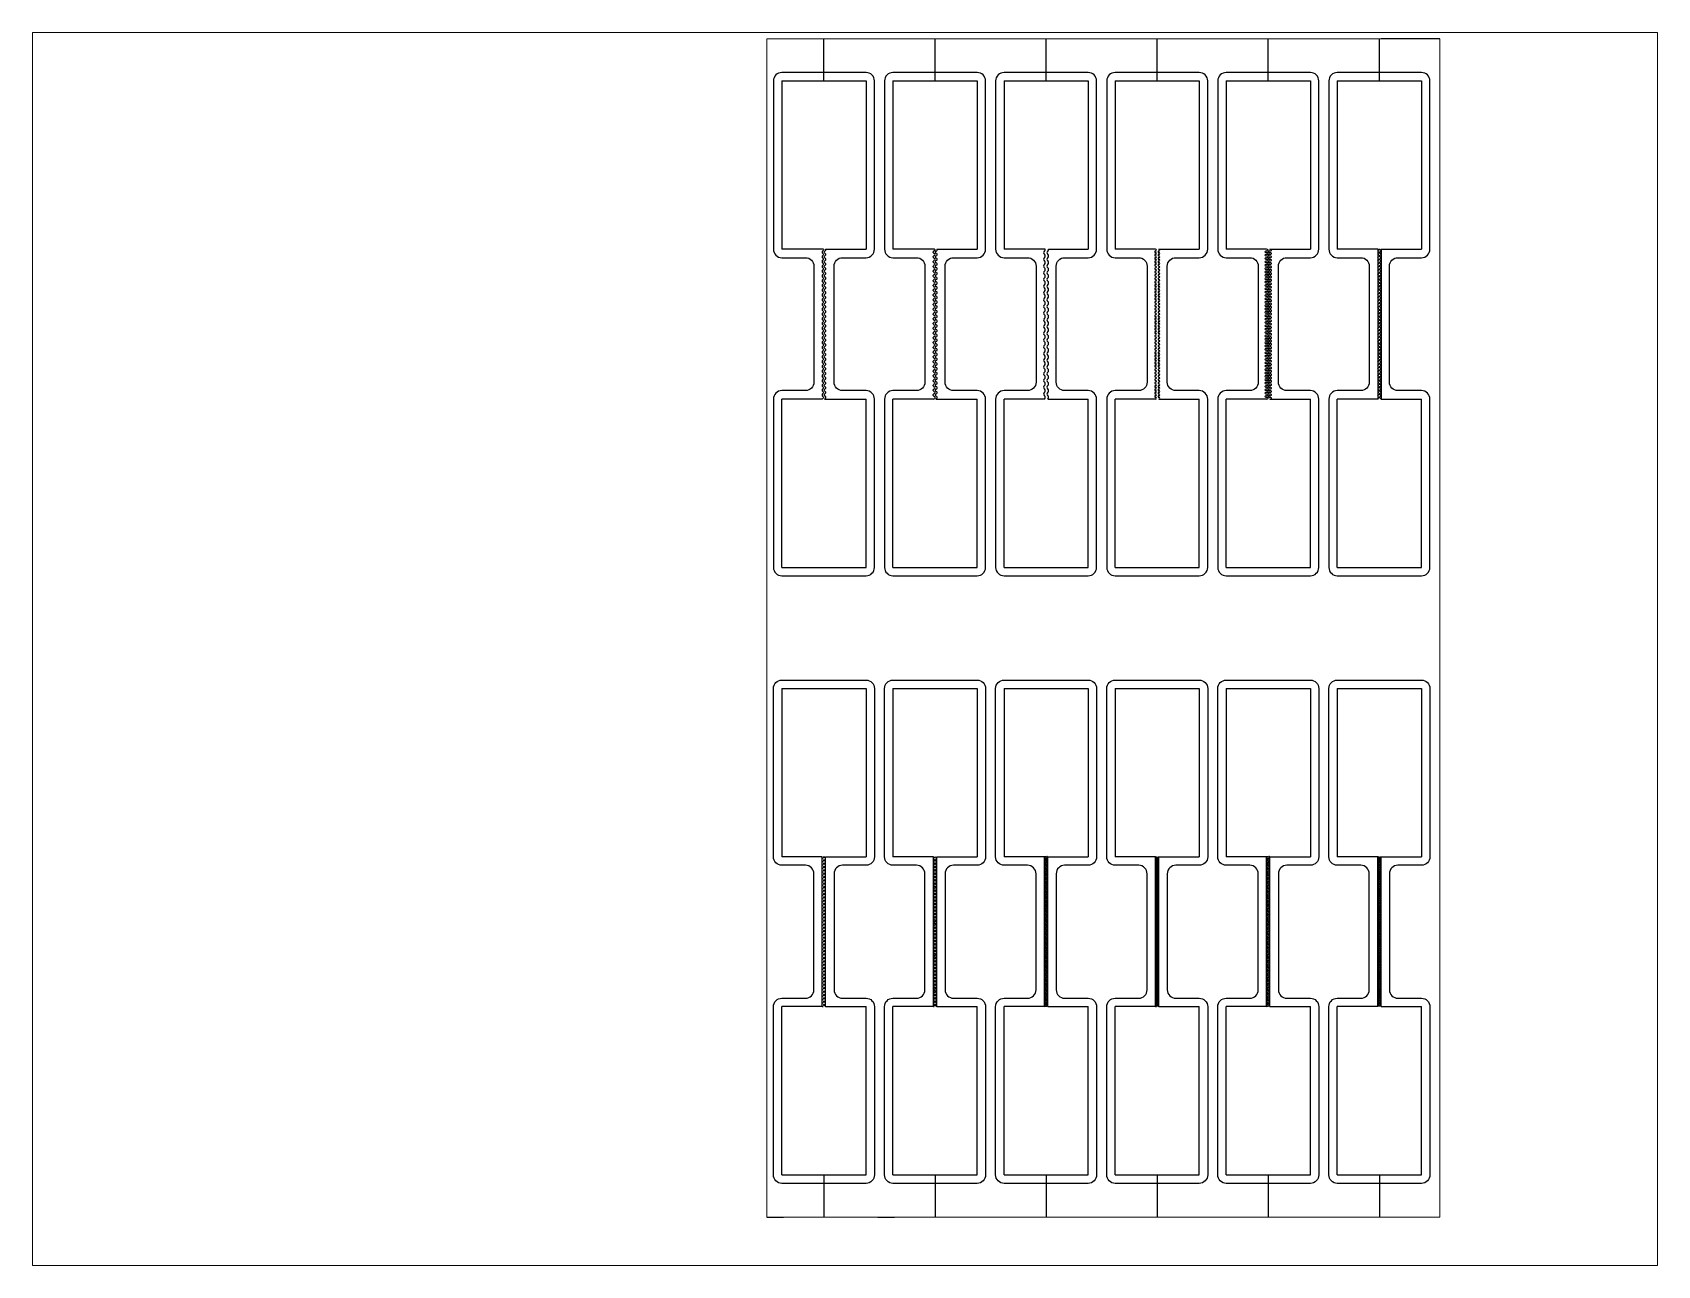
# Paper-space layout 'Layout1' of a CAD drawing. Header units: millimetres. Extents: x 26 to 231, y 20 to 176.
# The model-space entities are those that its viewports show. They can reach past a viewport. Long polylines and large blocks are cut down to what shows.
import ezdxf

# ---------------------------------------------------------------- set-up
doc = ezdxf.new("R2010")
doc.units = ezdxf.units.MM
for name, color, linetype in [('Al Foil', 2, 'Continuous'), ('Cut Through All', 3, 'Continuous'), ('DEF POINTS', 7, 'Continuous')]:
    doc.layers.add(name, color=color, linetype=linetype)

msp = doc.modelspace()

# ---------------------------------------------------------------- linework, layer by layer
at = {"layer": 'Al Foil', "linetype": 'Continuous', "lineweight": 0}
for p, q in [((0, 0), (0, 70)), ((0, 70), (40, 70)), ((40, 70), (40, 0)), ((40, 0), (0, 0))]:
    msp.add_line(p, q, dxfattribs=at)
at = {"layer": 'Al Foil'}
for p, q in [((3.4, 67.5), (3.4, 70)), ((10, 67.5), (10, 70)), ((16.6, 67.5), (16.6, 70)), ((23.2, 67.5), (23.2, 70)), ((29.8, 67.5), (29.8, 70)), ((36.4, 67.5), (36.4, 70)), ((40, 70), (36.5, 70)), ((0.9, 67.5), (5.9, 67.5)), ((0.9, 67.5), (0.9, 57.5)), ((5.9, 67.5), (5.9, 57.5)), ((7.5, 67.5), (12.5, 67.5)), ((7.5, 67.5), (7.5, 57.5)), ((12.5, 67.5), (12.5, 57.5)), ((14.1, 67.5), (19.1, 67.5)), ((14.1, 67.5), (14.1, 57.5)), ((19.1, 67.5), (19.1, 57.5)), ((20.7, 67.5), (25.7, 67.5)), ((20.7, 67.5), (20.7, 57.5)), ((25.7, 67.5), (25.7, 57.5)), ((27.3, 67.5), (32.3, 67.5)), ((27.3, 67.5), (27.3, 57.5)), ((32.3, 67.5), (32.3, 57.5)), ((33.9, 67.5), (38.9, 67.5)), ((33.9, 67.5), (33.9, 57.5)), ((38.9, 67.5), (38.9, 57.5)), ((3.368, 57.5), (0.9, 57.5)), ((3.3, 57.368), (3.4, 57.468)), ((3.3, 57.368), (3.3, 57.285)), ((3.4, 57.185), (3.3, 57.285)), ((3.3, 57.085), (3.4, 57.185)), ((3.3, 57.085), (3.3, 57.002)), ((3.3, 57.002), (3.4, 56.902)), ((3.368, 57.5), (3.4, 57.468)), ((3.5, 57.427), (3.4, 57.327)), ((3.4, 57.327), (3.5, 57.227)), ((3.5, 57.144), (3.4, 57.044)), ((3.4, 57.044), (3.5, 56.944)), ((3.5, 57.5), (3.5, 57.427)), ((3.5, 57.5), (5.9, 57.5)), ((3.5, 57.227), (3.5, 57.144)), ((9.968, 57.5), (7.5, 57.5)), ((10.1, 57.5), (12.5, 57.5)), ((16.55, 57.5), (14.1, 57.5)), ((16.75, 57.5), (19.1, 57.5)), ((23.1, 57.5), (20.7, 57.5)), ((23.3, 57.5), (25.7, 57.5)), ((29.7, 57.5), (27.3, 57.5)), ((29.9, 57.5), (32.3, 57.5)), ((36.3, 57.5), (33.9, 57.5)), ((36.3, 57.5), (36.3, 48.6)), ((36.3, 57.4), (36.35, 57.45)), ((36.3, 57.4), (36.35, 57.35)), ((36.3, 57.2), (36.35, 57.25)), ((36.3, 57.2), (36.35, 57.15)), ((36.3, 57), (36.35, 57.05)), ((36.3, 57), (36.35, 56.95)), ((36.35, 57.5), (36.45, 57.5)), ((36.35, 57.3), (36.45, 57.3)), ((36.35, 57.1), (36.45, 57.1)), ((36.4, 57.5), (36.4, 57.45)), ((36.4, 57.35), (36.4, 57.25)), ((36.4, 57.15), (36.4, 57.05)), ((36.5, 57.4), (36.45, 57.45)), ((36.5, 57.4), (36.45, 57.35)), ((36.5, 57.2), (36.45, 57.25)), ((36.5, 57.2), (36.45, 57.15)), ((36.5, 57), (36.45, 57.05)), ((36.5, 57), (36.45, 56.95)), ((36.5, 57.5), (36.5, 48.6)), ((36.5, 57.5), (38.9, 57.5)), ((3.3, 56.802), (3.4, 56.902)), ((3.3, 56.802), (3.3, 56.72)), ((3.4, 56.62), (3.3, 56.72)), ((3.3, 56.52), (3.4, 56.62)), ((3.3, 56.52), (3.3, 56.437)), ((3.3, 56.437), (3.4, 56.337)), ((3.3, 56.237), (3.4, 56.337)), ((3.3, 56.237), (3.3, 56.154)), ((3.4, 56.054), (3.3, 56.154)), ((3.3, 55.954), (3.4, 56.054)), ((3.5, 56.861), (3.4, 56.761)), ((3.4, 56.761), (3.5, 56.661)), ((3.5, 56.578), (3.4, 56.478)), ((3.4, 56.478), (3.5, 56.378)), ((3.5, 56.295), (3.4, 56.195)), ((3.4, 56.195), (3.5, 56.095)), ((3.5, 56.012), (3.4, 55.912)), ((3.5, 56.944), (3.5, 56.861)), ((3.5, 56.661), (3.5, 56.578)), ((3.5, 56.378), (3.5, 56.295)), ((3.5, 56.095), (3.5, 56.012)), ((36.3, 56.8), (36.35, 56.85)), ((36.3, 56.8), (36.35, 56.75)), ((36.3, 56.6), (36.35, 56.65)), ((36.3, 56.6), (36.35, 56.55)), ((36.3, 56.4), (36.35, 56.45)), ((36.3, 56.4), (36.35, 56.35)), ((36.3, 56.2), (36.35, 56.25)), ((36.3, 56.2), (36.35, 56.15)), ((36.3, 56), (36.35, 56.05)), ((36.3, 56), (36.35, 55.95)), ((36.35, 56.9), (36.45, 56.9)), ((36.35, 56.7), (36.45, 56.7)), ((36.35, 56.5), (36.45, 56.5)), ((36.35, 56.3), (36.45, 56.3)), ((36.35, 56.1), (36.45, 56.1)), ((36.4, 56.95), (36.4, 56.85)), ((36.4, 56.75), (36.4, 56.65)), ((36.4, 56.55), (36.4, 56.45)), ((36.4, 56.35), (36.4, 56.25)), ((36.4, 56.15), (36.4, 56.05)), ((36.5, 56.8), (36.45, 56.85)), ((36.5, 56.8), (36.45, 56.75)), ((36.5, 56.6), (36.45, 56.65)), ((36.5, 56.6), (36.45, 56.55)), ((36.5, 56.4), (36.45, 56.45)), ((36.5, 56.4), (36.45, 56.35)), ((36.5, 56.2), (36.45, 56.25)), ((36.5, 56.2), (36.45, 56.15)), ((36.5, 56), (36.45, 56.05)), ((36.5, 56), (36.45, 55.95)), ((3.3, 55.954), (3.3, 55.871)), ((3.3, 55.871), (3.4, 55.771)), ((3.3, 55.671), (3.4, 55.771)), ((3.3, 55.671), (3.3, 55.588)), ((3.4, 55.488), (3.3, 55.588)), ((3.3, 55.388), (3.4, 55.488)), ((3.3, 55.388), (3.3, 55.305)), ((3.3, 55.305), (3.4, 55.205)), ((3.3, 55.105), (3.4, 55.205)), ((3.3, 55.105), (3.3, 55.023)), ((3.4, 55.912), (3.5, 55.812)), ((3.5, 55.73), (3.4, 55.63)), ((3.4, 55.63), (3.5, 55.53)), ((3.5, 55.447), (3.4, 55.347)), ((3.4, 55.347), (3.5, 55.247)), ((3.5, 55.164), (3.4, 55.064)), ((3.4, 55.064), (3.5, 54.964)), ((3.5, 55.812), (3.5, 55.73)), ((3.5, 55.53), (3.5, 55.447)), ((3.5, 55.247), (3.5, 55.164)), ((36.3, 55.8), (36.35, 55.85)), ((36.3, 55.8), (36.35, 55.75)), ((36.3, 55.6), (36.35, 55.65)), ((36.3, 55.6), (36.35, 55.55)), ((36.3, 55.4), (36.35, 55.45)), ((36.3, 55.4), (36.35, 55.35)), ((36.3, 55.2), (36.35, 55.25)), ((36.3, 55.2), (36.35, 55.15)), ((36.3, 55), (36.35, 55.05)), ((36.35, 55.9), (36.45, 55.9)), ((36.35, 55.7), (36.45, 55.7)), ((36.35, 55.5), (36.45, 55.5)), ((36.35, 55.3), (36.45, 55.3)), ((36.35, 55.1), (36.45, 55.1)), ((36.4, 55.95), (36.4, 55.85)), ((36.4, 55.75), (36.4, 55.65)), ((36.4, 55.55), (36.4, 55.45)), ((36.4, 55.35), (36.4, 55.25)), ((36.4, 55.15), (36.4, 55.05)), ((36.5, 55.8), (36.45, 55.85)), ((36.5, 55.8), (36.45, 55.75)), ((36.5, 55.6), (36.45, 55.65)), ((36.5, 55.6), (36.45, 55.55)), ((36.5, 55.4), (36.45, 55.45)), ((36.5, 55.4), (36.45, 55.35)), ((36.5, 55.2), (36.45, 55.25)), ((36.5, 55.2), (36.45, 55.15)), ((36.5, 55), (36.45, 55.05)), ((3.4, 54.923), (3.3, 55.023)), ((3.3, 54.823), (3.4, 54.923)), ((3.3, 54.823), (3.3, 54.74)), ((3.3, 54.74), (3.4, 54.64)), ((3.3, 54.54), (3.4, 54.64)), ((3.3, 54.54), (3.3, 54.457)), ((3.4, 54.357), (3.3, 54.457)), ((3.3, 54.257), (3.4, 54.357)), ((3.3, 54.257), (3.3, 54.174)), ((3.3, 54.174), (3.4, 54.074)), ((3.3, 53.974), (3.4, 54.074)), ((3.5, 54.881), (3.4, 54.781)), ((3.4, 54.781), (3.5, 54.681)), ((3.5, 54.598), (3.4, 54.498)), ((3.4, 54.498), (3.5, 54.398)), ((3.5, 54.315), (3.4, 54.215)), ((3.4, 54.215), (3.5, 54.115)), ((3.5, 54.964), (3.5, 54.881)), ((3.5, 54.681), (3.5, 54.598)), ((3.5, 54.398), (3.5, 54.315)), ((3.5, 54.115), (3.5, 54.033)), ((36.3, 55), (36.35, 54.95)), ((36.3, 54.8), (36.35, 54.85)), ((36.3, 54.8), (36.35, 54.75)), ((36.3, 54.6), (36.35, 54.65)), ((36.3, 54.6), (36.35, 54.55)), ((36.3, 54.4), (36.35, 54.45)), ((36.3, 54.4), (36.35, 54.35)), ((36.3, 54.2), (36.35, 54.25)), ((36.3, 54.2), (36.35, 54.15)), ((36.35, 54.9), (36.45, 54.9)), ((36.35, 54.7), (36.45, 54.7)), ((36.35, 54.5), (36.45, 54.5)), ((36.35, 54.3), (36.45, 54.3)), ((36.35, 54.1), (36.45, 54.1)), ((36.4, 54.95), (36.4, 54.85)), ((36.4, 54.75), (36.4, 54.65)), ((36.4, 54.55), (36.4, 54.45)), ((36.4, 54.35), (36.4, 54.25)), ((36.4, 54.15), (36.4, 54.05)), ((36.5, 55), (36.45, 54.95)), ((36.5, 54.8), (36.45, 54.85)), ((36.5, 54.8), (36.45, 54.75)), ((36.5, 54.6), (36.45, 54.65)), ((36.5, 54.6), (36.45, 54.55)), ((36.5, 54.4), (36.45, 54.45)), ((36.5, 54.4), (36.45, 54.35)), ((36.5, 54.2), (36.45, 54.25)), ((36.5, 54.2), (36.45, 54.15)), ((3.3, 53.974), (3.3, 53.891)), ((3.4, 53.791), (3.3, 53.891)), ((3.3, 53.691), (3.4, 53.791)), ((3.3, 53.691), (3.3, 53.608)), ((3.3, 53.608), (3.4, 53.508)), ((3.3, 53.408), (3.4, 53.508)), ((3.3, 53.408), (3.3, 53.325)), ((3.4, 53.225), (3.3, 53.325)), ((3.3, 53.125), (3.4, 53.225)), ((3.3, 53.125), (3.3, 53.043)), ((3.5, 54.033), (3.4, 53.933)), ((3.4, 53.933), (3.5, 53.833)), ((3.5, 53.75), (3.4, 53.65)), ((3.4, 53.65), (3.5, 53.55)), ((3.5, 53.467), (3.4, 53.367)), ((3.4, 53.367), (3.5, 53.267)), ((3.5, 53.184), (3.4, 53.084)), ((3.5, 53.833), (3.5, 53.75)), ((3.5, 53.55), (3.5, 53.467)), ((3.5, 53.267), (3.5, 53.184)), ((36.3, 54), (36.35, 54.05)), ((36.3, 54), (36.35, 53.95)), ((36.3, 53.8), (36.35, 53.85)), ((36.3, 53.8), (36.35, 53.75)), ((36.3, 53.6), (36.35, 53.65)), ((36.3, 53.6), (36.35, 53.55)), ((36.3, 53.4), (36.35, 53.45)), ((36.3, 53.4), (36.35, 53.35)), ((36.3, 53.2), (36.35, 53.25)), ((36.3, 53.2), (36.35, 53.15)), ((36.35, 53.9), (36.45, 53.9)), ((36.35, 53.7), (36.45, 53.7)), ((36.35, 53.5), (36.45, 53.5)), ((36.35, 53.3), (36.45, 53.3)), ((36.4, 53.95), (36.4, 53.85)), ((36.4, 53.75), (36.4, 53.65)), ((36.4, 53.55), (36.4, 53.45)), ((36.4, 53.35), (36.4, 53.25)), ((36.4, 53.15), (36.4, 53.05)), ((36.5, 54), (36.45, 54.05)), ((36.5, 54), (36.45, 53.95)), ((36.5, 53.8), (36.45, 53.85)), ((36.5, 53.8), (36.45, 53.75)), ((36.5, 53.6), (36.45, 53.65)), ((36.5, 53.6), (36.45, 53.55)), ((36.5, 53.4), (36.45, 53.45)), ((36.5, 53.4), (36.45, 53.35)), ((36.5, 53.2), (36.45, 53.25)), ((36.5, 53.2), (36.45, 53.15)), ((3.3, 53.043), (3.4, 52.943)), ((3.3, 52.843), (3.4, 52.943)), ((3.3, 52.843), (3.3, 52.76)), ((3.4, 52.66), (3.3, 52.76)), ((3.3, 52.56), (3.4, 52.66)), ((3.3, 52.56), (3.3, 52.477)), ((3.3, 52.477), (3.4, 52.377)), ((3.3, 52.277), (3.4, 52.377)), ((3.3, 52.277), (3.3, 52.194)), ((3.4, 52.094), (3.3, 52.194)), ((3.4, 53.084), (3.5, 52.984)), ((3.5, 52.901), (3.4, 52.801)), ((3.4, 52.801), (3.5, 52.701)), ((3.5, 52.618), (3.4, 52.518)), ((3.4, 52.518), (3.5, 52.418)), ((3.5, 52.336), (3.4, 52.236)), ((3.4, 52.236), (3.5, 52.136)), ((3.5, 52.984), (3.5, 52.901)), ((3.5, 52.701), (3.5, 52.618)), ((3.5, 52.418), (3.5, 52.336)), ((36.3, 53), (36.35, 53.05)), ((36.3, 53), (36.35, 52.95)), ((36.3, 52.8), (36.35, 52.85)), ((36.3, 52.8), (36.35, 52.75)), ((36.3, 52.6), (36.35, 52.65)), ((36.3, 52.6), (36.35, 52.55)), ((36.3, 52.4), (36.35, 52.45)), ((36.3, 52.4), (36.35, 52.35)), ((36.3, 52.2), (36.35, 52.25)), ((36.3, 52.2), (36.35, 52.15)), ((36.35, 53.1), (36.45, 53.1)), ((36.35, 52.9), (36.45, 52.9)), ((36.35, 52.7), (36.45, 52.7)), ((36.35, 52.5), (36.45, 52.5)), ((36.35, 52.3), (36.45, 52.3)), ((36.4, 52.95), (36.4, 52.85)), ((36.4, 52.75), (36.4, 52.65)), ((36.4, 52.55), (36.4, 52.45)), ((36.4, 52.35), (36.4, 52.25)), ((36.4, 52.15), (36.4, 52.05)), ((36.5, 53), (36.45, 53.05)), ((36.5, 53), (36.45, 52.95)), ((36.5, 52.8), (36.45, 52.85)), ((36.5, 52.8), (36.45, 52.75)), ((36.5, 52.6), (36.45, 52.65)), ((36.5, 52.6), (36.45, 52.55)), ((36.5, 52.4), (36.45, 52.45)), ((36.5, 52.4), (36.45, 52.35)), ((36.5, 52.2), (36.45, 52.25)), ((36.5, 52.2), (36.45, 52.15)), ((3.3, 51.994), (3.4, 52.094)), ((3.3, 51.994), (3.3, 51.911)), ((3.3, 51.911), (3.4, 51.811)), ((3.3, 51.711), (3.4, 51.811)), ((3.3, 51.711), (3.3, 51.628)), ((3.4, 51.528), (3.3, 51.628)), ((3.3, 51.428), (3.4, 51.528)), ((3.3, 51.428), (3.3, 51.346)), ((3.3, 51.346), (3.4, 51.246)), ((3.3, 51.146), (3.4, 51.246)), ((3.5, 52.053), (3.4, 51.953)), ((3.4, 51.953), (3.5, 51.853)), ((3.5, 51.77), (3.4, 51.67)), ((3.4, 51.67), (3.5, 51.57)), ((3.5, 51.487), (3.4, 51.387)), ((3.4, 51.387), (3.5, 51.287)), ((3.5, 51.204), (3.4, 51.104)), ((3.5, 52.136), (3.5, 52.053)), ((3.5, 51.853), (3.5, 51.77)), ((3.5, 51.57), (3.5, 51.487)), ((3.5, 51.287), (3.5, 51.204)), ((36.3, 52), (36.35, 52.05)), ((36.3, 52), (36.35, 51.95)), ((36.3, 51.8), (36.35, 51.85)), ((36.3, 51.8), (36.35, 51.75)), ((36.3, 51.6), (36.35, 51.65)), ((36.3, 51.6), (36.35, 51.55)), ((36.3, 51.4), (36.35, 51.45)), ((36.3, 51.4), (36.35, 51.35)), ((36.3, 51.2), (36.35, 51.25)), ((36.3, 51.2), (36.35, 51.15)), ((36.35, 52.1), (36.45, 52.1)), ((36.35, 51.9), (36.45, 51.9)), ((36.35, 51.7), (36.45, 51.7)), ((36.35, 51.5), (36.45, 51.5)), ((36.35, 51.3), (36.45, 51.3)), ((36.4, 51.95), (36.4, 51.85)), ((36.4, 51.75), (36.4, 51.65)), ((36.4, 51.55), (36.4, 51.45)), ((36.4, 51.35), (36.4, 51.25)), ((36.5, 52), (36.45, 52.05)), ((36.5, 52), (36.45, 51.95)), ((36.5, 51.8), (36.45, 51.85)), ((36.5, 51.8), (36.45, 51.75)), ((36.5, 51.6), (36.45, 51.65)), ((36.5, 51.6), (36.45, 51.55)), ((36.5, 51.4), (36.45, 51.45)), ((36.5, 51.4), (36.45, 51.35)), ((36.5, 51.2), (36.45, 51.25)), ((36.5, 51.2), (36.45, 51.15)), ((3.3, 51.146), (3.3, 51.063)), ((3.4, 50.963), (3.3, 51.063)), ((3.3, 50.863), (3.4, 50.963)), ((3.3, 50.863), (3.3, 50.78)), ((3.3, 50.78), (3.4, 50.68)), ((3.3, 50.58), (3.4, 50.68)), ((3.3, 50.58), (3.3, 50.497)), ((3.4, 50.397), (3.3, 50.497)), ((3.3, 50.297), (3.4, 50.397)), ((3.3, 50.297), (3.3, 50.214)), ((3.3, 50.214), (3.4, 50.114)), ((3.4, 51.104), (3.5, 51.004)), ((3.5, 50.921), (3.4, 50.821)), ((3.4, 50.821), (3.5, 50.721)), ((3.5, 50.638), (3.4, 50.538)), ((3.4, 50.538), (3.5, 50.438)), ((3.5, 50.356), (3.4, 50.256)), ((3.4, 50.256), (3.5, 50.156)), ((3.5, 51.004), (3.5, 50.921)), ((3.5, 50.721), (3.5, 50.638)), ((3.5, 50.438), (3.5, 50.356)), ((36.3, 51), (36.35, 51.05)), ((36.3, 51), (36.35, 50.95)), ((36.3, 50.8), (36.35, 50.85)), ((36.3, 50.8), (36.35, 50.75)), ((36.3, 50.6), (36.35, 50.65)), ((36.3, 50.6), (36.35, 50.55)), ((36.3, 50.4), (36.35, 50.45)), ((36.3, 50.4), (36.35, 50.35)), ((36.3, 50.2), (36.35, 50.25)), ((36.35, 51.1), (36.45, 51.1)), ((36.35, 50.9), (36.45, 50.9)), ((36.35, 50.7), (36.45, 50.7)), ((36.35, 50.5), (36.45, 50.5)), ((36.35, 50.3), (36.45, 50.3)), ((36.4, 51.15), (36.4, 51.05)), ((36.4, 50.95), (36.4, 50.85)), ((36.4, 50.75), (36.4, 50.65)), ((36.4, 50.55), (36.4, 50.45)), ((36.4, 50.35), (36.4, 50.25)), ((36.5, 51), (36.45, 51.05)), ((36.5, 51), (36.45, 50.95)), ((36.5, 50.8), (36.45, 50.85)), ((36.5, 50.8), (36.45, 50.75)), ((36.5, 50.6), (36.45, 50.65)), ((36.5, 50.6), (36.45, 50.55)), ((36.5, 50.4), (36.45, 50.45)), ((36.5, 50.4), (36.45, 50.35)), ((36.5, 50.2), (36.45, 50.25)), ((3.3, 50.014), (3.4, 50.114)), ((3.3, 50.014), (3.3, 49.931)), ((3.4, 49.831), (3.3, 49.931)), ((3.3, 49.731), (3.4, 49.831)), ((3.3, 49.731), (3.3, 49.649)), ((3.3, 49.649), (3.4, 49.549)), ((3.3, 49.449), (3.4, 49.549)), ((3.3, 49.449), (3.3, 49.366)), ((3.4, 49.266), (3.3, 49.366)), ((3.3, 49.166), (3.4, 49.266)), ((3.5, 50.073), (3.4, 49.973)), ((3.4, 49.973), (3.5, 49.873)), ((3.5, 49.79), (3.4, 49.69)), ((3.4, 49.69), (3.5, 49.59)), ((3.5, 49.507), (3.4, 49.407)), ((3.4, 49.407), (3.5, 49.307)), ((3.5, 50.156), (3.5, 50.073)), ((3.5, 49.873), (3.5, 49.79)), ((3.5, 49.59), (3.5, 49.507)), ((3.5, 49.307), (3.5, 49.224)), ((36.3, 50.2), (36.35, 50.15)), ((36.3, 50), (36.35, 50.05)), ((36.3, 50), (36.35, 49.95)), ((36.3, 49.8), (36.35, 49.85)), ((36.3, 49.8), (36.35, 49.75)), ((36.3, 49.6), (36.35, 49.65)), ((36.3, 49.6), (36.35, 49.55)), ((36.3, 49.4), (36.35, 49.45)), ((36.3, 49.4), (36.35, 49.35)), ((36.3, 49.2), (36.35, 49.25)), ((36.35, 50.1), (36.45, 50.1)), ((36.35, 49.9), (36.45, 49.9)), ((36.35, 49.7), (36.45, 49.7)), ((36.35, 49.5), (36.45, 49.5)), ((36.35, 49.3), (36.45, 49.3)), ((36.4, 50.15), (36.4, 50.05)), ((36.4, 49.95), (36.4, 49.85)), ((36.4, 49.75), (36.4, 49.65)), ((36.4, 49.55), (36.4, 49.45)), ((36.4, 49.35), (36.4, 49.25)), ((36.5, 50.2), (36.45, 50.15)), ((36.5, 50), (36.45, 50.05)), ((36.5, 50), (36.45, 49.95)), ((36.5, 49.8), (36.45, 49.85)), ((36.5, 49.8), (36.45, 49.75)), ((36.5, 49.6), (36.45, 49.65)), ((36.5, 49.6), (36.45, 49.55)), ((36.5, 49.4), (36.45, 49.45)), ((36.5, 49.4), (36.45, 49.35)), ((36.5, 49.2), (36.45, 49.25)), ((0.9, 38.6), (0.9, 48.6)), ((3.3, 48.6), (0.9, 48.6)), ((3.3, 49.166), (3.3, 49.083)), ((3.3, 49.083), (3.4, 48.983)), ((3.3, 48.883), (3.4, 48.983)), ((3.3, 48.883), (3.3, 48.8)), ((3.4, 48.7), (3.3, 48.8)), ((3.3, 48.6), (3.4, 48.7)), ((3.5, 49.224), (3.4, 49.124)), ((3.4, 49.124), (3.5, 49.024)), ((3.5, 48.941), (3.4, 48.841)), ((3.4, 48.841), (3.5, 48.741)), ((3.5, 48.659), (3.441, 48.6)), ((3.441, 48.6), (5.9, 48.6)), ((3.5, 49.024), (3.5, 48.941)), ((3.5, 48.741), (3.5, 48.659)), ((5.9, 38.6), (5.9, 48.6)), ((7.5, 38.6), (7.5, 48.6)), ((9.9, 48.6), (7.5, 48.6)), ((10.041, 48.6), (12.5, 48.6)), ((12.5, 38.6), (12.5, 48.6)), ((14.1, 38.6), (14.1, 48.6)), ((16.5, 48.6), (14.1, 48.6)), ((16.7, 48.6), (19.1, 48.6)), ((19.1, 38.6), (19.1, 48.6)), ((20.7, 38.6), (20.7, 48.6)), ((23.1, 48.6), (20.7, 48.6)), ((23.3, 48.6), (25.7, 48.6)), ((25.7, 38.6), (25.7, 48.6)), ((27.3, 38.6), (27.3, 48.6)), ((29.7, 48.6), (27.3, 48.6)), ((29.9, 48.6), (32.3, 48.6)), ((32.3, 38.6), (32.3, 48.6)), ((33.9, 38.6), (33.9, 48.6)), ((36.3, 48.6), (33.9, 48.6)), ((36.3, 49.2), (36.35, 49.15)), ((36.3, 49), (36.35, 49.05)), ((36.3, 49), (36.35, 48.95)), ((36.3, 48.8), (36.35, 48.85)), ((36.3, 48.8), (36.35, 48.75)), ((36.3, 48.6), (36.35, 48.65)), ((36.35, 49.1), (36.45, 49.1)), ((36.35, 48.9), (36.45, 48.9)), ((36.35, 48.7), (36.45, 48.7)), ((36.4, 49.15), (36.4, 49.05)), ((36.4, 48.95), (36.4, 48.85)), ((36.4, 48.75), (36.4, 48.65)), ((36.5, 49.2), (36.45, 49.15)), ((36.5, 49), (36.45, 49.05)), ((36.5, 49), (36.45, 48.95)), ((36.5, 48.8), (36.45, 48.85)), ((36.5, 48.8), (36.45, 48.75)), ((36.5, 48.6), (36.45, 48.65)), ((36.5, 48.6), (38.9, 48.6)), ((38.9, 38.6), (38.9, 48.6)), ((0.9, 38.6), (5.9, 38.6)), ((7.5, 38.6), (12.5, 38.6)), ((14.1, 38.6), (19.1, 38.6)), ((20.7, 38.6), (25.7, 38.6)), ((27.3, 38.6), (32.3, 38.6)), ((33.9, 38.6), (38.9, 38.6)), ((0.9, 31.4), (5.9, 31.4)), ((0.9, 31.4), (0.9, 21.4)), ((5.9, 31.4), (5.9, 21.4)), ((7.5, 31.4), (12.5, 31.4)), ((7.5, 31.4), (7.5, 21.4)), ((12.5, 31.4), (12.5, 21.4)), ((14.1, 31.4), (19.1, 31.4)), ((14.1, 31.4), (14.1, 21.4)), ((19.1, 31.4), (19.1, 21.4)), ((20.7, 31.4), (25.7, 31.4)), ((20.7, 31.4), (20.7, 21.4)), ((25.7, 31.4), (25.7, 21.4)), ((27.3, 31.4), (32.3, 31.4)), ((27.3, 31.4), (27.3, 21.4)), ((32.3, 31.4), (32.3, 21.4)), ((33.9, 31.4), (38.9, 31.4)), ((33.9, 31.4), (33.9, 21.4)), ((38.9, 31.4), (38.9, 21.4)), ((3.3, 21.4), (0.9, 21.4)), ((3.3, 12.5), (3.3, 21.4)), ((3.35, 21.3), (3.3, 21.3)), ((3.35, 21.4), (3.45, 21.4)), ((3.4, 21.4), (3.4, 21.35)), ((3.4, 21.25), (3.4, 21.15)), ((3.45, 21.3), (3.5, 21.3)), ((3.5, 12.5), (3.5, 21.4)), ((3.5, 21.4), (5.9, 21.4)), ((9.9, 21.4), (7.5, 21.4)), ((9.9, 12.5), (9.9, 21.4)), ((9.95, 21.3), (9.9, 21.3)), ((10, 21.4), (9.929, 21.329)), ((9.929, 21.271), (10.071, 21.129)), ((10.071, 21.271), (9.929, 21.129)), ((10, 21.4), (10.071, 21.329)), ((10.05, 21.3), (10.1, 21.3)), ((10.1, 12.5), (10.1, 21.4)), ((10.1, 21.4), (12.5, 21.4)), ((16.5, 21.4), (14.1, 21.4)), ((16.5, 21.377), (16.535, 21.412)), ((16.5, 12.5), (16.5, 21.4)), ((16.5, 21.292), (16.535, 21.327)), ((16.5, 21.206), (16.535, 21.242)), ((16.535, 21.412), (16.56, 21.412)), ((16.535, 21.327), (16.56, 21.327)), ((16.535, 21.242), (16.56, 21.242)), ((16.56, 21.377), (16.6, 21.417)), ((16.64, 21.377), (16.56, 21.377)), ((16.56, 21.292), (16.6, 21.331)), ((16.64, 21.292), (16.56, 21.292)), ((16.56, 21.206), (16.6, 21.246)), ((16.64, 21.377), (16.6, 21.417)), ((16.64, 21.292), (16.6, 21.331)), ((16.64, 21.206), (16.6, 21.246)), ((16.665, 21.412), (16.64, 21.412)), ((16.665, 21.327), (16.64, 21.327)), ((16.665, 21.242), (16.64, 21.242)), ((16.7, 21.377), (16.665, 21.412)), ((16.7, 21.292), (16.665, 21.327)), ((16.7, 21.206), (16.665, 21.242)), ((16.7, 12.5), (16.7, 21.4)), ((16.7, 21.4), (19.1, 21.4)), ((23.1, 21.4), (20.7, 21.4)), ((23.1, 12.5), (23.1, 21.4)), ((23.1, 21.4), (23.15, 21.4)), ((23.1, 21.3), (23.15, 21.3)), ((23.125, 21.351), (23.275, 21.351)), ((23.125, 21.251), (23.275, 21.251)), ((23.2, 21.4), (23.2, 21.37)), ((23.2, 21.33), (23.2, 21.27)), ((23.25, 21.4), (23.3, 21.4)), ((23.25, 21.3), (23.3, 21.3)), ((23.3, 12.5), (23.3, 21.4)), ((23.3, 21.4), (25.7, 21.4)), ((29.7, 21.4), (27.3, 21.4)), ((29.7, 21.377), (29.735, 21.412)), ((29.7, 12.5), (29.7, 21.4)), ((29.7, 21.292), (29.735, 21.327)), ((29.7, 21.206), (29.735, 21.242)), ((29.735, 21.412), (29.76, 21.412)), ((29.735, 21.327), (29.76, 21.327)), ((29.735, 21.242), (29.76, 21.242)), ((29.76, 21.377), (29.8, 21.417)), ((29.76, 21.292), (29.8, 21.331)), ((29.76, 21.206), (29.8, 21.246)), ((29.84, 21.377), (29.8, 21.417)), ((29.84, 21.292), (29.8, 21.331)), ((29.84, 21.206), (29.8, 21.246)), ((29.865, 21.412), (29.84, 21.412)), ((29.865, 21.327), (29.84, 21.327)), ((29.865, 21.242), (29.84, 21.242)), ((29.9, 21.377), (29.865, 21.412)), ((29.9, 21.292), (29.865, 21.327)), ((29.9, 21.206), (29.865, 21.242)), ((29.9, 12.5), (29.9, 21.4)), ((29.9, 21.4), (32.3, 21.4)), ((36.3, 21.4), (33.9, 21.4)), ((36.3, 12.5), (36.3, 21.4)), ((36.3, 21.268), (36.371, 21.339)), ((36.4, 21.339), (36.329, 21.41)), ((36.4, 21.197), (36.329, 21.268)), ((36.4, 21.268), (36.471, 21.339)), ((36.5, 21.339), (36.429, 21.41)), ((36.5, 21.197), (36.429, 21.268)), ((36.5, 12.5), (36.5, 21.4)), ((36.5, 21.4), (38.9, 21.4)), ((3.35, 21.1), (3.3, 21.1)), ((3.35, 20.9), (3.3, 20.9)), ((3.35, 20.7), (3.3, 20.7)), ((3.35, 20.5), (3.3, 20.5)), ((3.35, 20.3), (3.3, 20.3)), ((3.35, 21.2), (3.45, 21.2)), ((3.35, 21), (3.45, 21)), ((3.35, 20.8), (3.45, 20.8)), ((3.35, 20.6), (3.45, 20.6)), ((3.35, 20.4), (3.45, 20.4)), ((3.4, 21.05), (3.4, 20.95)), ((3.4, 20.85), (3.4, 20.75)), ((3.4, 20.65), (3.4, 20.55)), ((3.4, 20.45), (3.4, 20.35)), ((3.45, 21.1), (3.5, 21.1)), ((3.45, 20.9), (3.5, 20.9)), ((3.45, 20.7), (3.5, 20.7)), ((3.45, 20.5), (3.5, 20.5)), ((3.45, 20.3), (3.5, 20.3)), ((9.95, 21.1), (9.9, 21.1)), ((9.95, 20.9), (9.9, 20.9)), ((9.95, 20.7), (9.9, 20.7)), ((9.95, 20.5), (9.9, 20.5)), ((9.95, 20.3), (9.9, 20.3)), ((9.929, 21.071), (10.071, 20.929)), ((10.071, 21.071), (9.929, 20.929)), ((9.929, 20.871), (10.071, 20.729)), ((10.071, 20.871), (9.929, 20.729)), ((9.929, 20.671), (10.071, 20.529)), ((10.071, 20.671), (9.929, 20.529)), ((9.929, 20.471), (10.071, 20.329)), ((10.071, 20.471), (9.929, 20.329)), ((10.05, 21.1), (10.1, 21.1)), ((10.05, 20.9), (10.1, 20.9)), ((10.05, 20.7), (10.1, 20.7)), ((10.05, 20.5), (10.1, 20.5)), ((10.05, 20.3), (10.1, 20.3)), ((16.5, 21.121), (16.535, 21.156)), ((16.5, 21.036), (16.535, 21.071)), ((16.5, 20.95), (16.535, 20.986)), ((16.5, 20.865), (16.535, 20.9)), ((16.5, 20.779), (16.535, 20.815)), ((16.5, 20.694), (16.535, 20.729)), ((16.5, 20.609), (16.535, 20.644)), ((16.5, 20.523), (16.535, 20.559)), ((16.5, 20.438), (16.535, 20.473)), ((16.5, 20.353), (16.535, 20.388)), ((16.5, 20.267), (16.535, 20.303)), ((16.535, 21.156), (16.56, 21.156)), ((16.535, 21.071), (16.56, 21.071)), ((16.535, 20.986), (16.56, 20.986)), ((16.535, 20.9), (16.56, 20.9)), ((16.535, 20.815), (16.56, 20.815)), ((16.535, 20.729), (16.56, 20.729)), ((16.535, 20.644), (16.56, 20.644)), ((16.535, 20.559), (16.56, 20.559)), ((16.535, 20.473), (16.56, 20.473)), ((16.535, 20.388), (16.56, 20.388)), ((16.535, 20.303), (16.56, 20.303)), ((16.64, 21.206), (16.56, 21.206)), ((16.56, 21.121), (16.6, 21.161)), ((16.64, 21.121), (16.56, 21.121)), ((16.56, 21.036), (16.6, 21.075)), ((16.64, 21.036), (16.56, 21.036)), ((16.56, 20.95), (16.6, 20.99)), ((16.64, 20.95), (16.56, 20.95)), ((16.56, 20.865), (16.6, 20.904)), ((16.64, 20.865), (16.56, 20.865)), ((16.56, 20.779), (16.6, 20.819)), ((16.64, 20.779), (16.56, 20.779)), ((16.56, 20.694), (16.6, 20.734)), ((16.64, 20.694), (16.56, 20.694)), ((16.56, 20.609), (16.6, 20.648)), ((16.64, 20.609), (16.56, 20.609)), ((16.56, 20.523), (16.6, 20.563)), ((16.64, 20.523), (16.56, 20.523)), ((16.56, 20.438), (16.6, 20.478)), ((16.64, 20.438), (16.56, 20.438)), ((16.56, 20.353), (16.6, 20.392)), ((16.64, 20.353), (16.56, 20.353)), ((16.56, 20.267), (16.6, 20.307)), ((16.64, 21.121), (16.6, 21.161)), ((16.64, 21.036), (16.6, 21.075)), ((16.64, 20.95), (16.6, 20.99)), ((16.64, 20.865), (16.6, 20.904)), ((16.64, 20.779), (16.6, 20.819)), ((16.64, 20.694), (16.6, 20.734)), ((16.64, 20.609), (16.6, 20.648)), ((16.64, 20.523), (16.6, 20.563)), ((16.64, 20.438), (16.6, 20.478)), ((16.64, 20.353), (16.6, 20.392)), ((16.64, 20.267), (16.6, 20.307)), ((16.665, 21.156), (16.64, 21.156)), ((16.665, 21.071), (16.64, 21.071)), ((16.665, 20.986), (16.64, 20.986)), ((16.665, 20.9), (16.64, 20.9)), ((16.665, 20.815), (16.64, 20.815)), ((16.665, 20.729), (16.64, 20.729)), ((16.665, 20.644), (16.64, 20.644)), ((16.665, 20.559), (16.64, 20.559)), ((16.665, 20.473), (16.64, 20.473)), ((16.665, 20.388), (16.64, 20.388)), ((16.665, 20.303), (16.64, 20.303)), ((16.7, 21.121), (16.665, 21.156)), ((16.7, 21.036), (16.665, 21.071)), ((16.7, 20.95), (16.665, 20.986)), ((16.7, 20.865), (16.665, 20.9)), ((16.7, 20.779), (16.665, 20.815)), ((16.7, 20.694), (16.665, 20.729)), ((16.7, 20.609), (16.665, 20.644)), ((16.7, 20.523), (16.665, 20.559)), ((16.7, 20.438), (16.665, 20.473)), ((16.7, 20.353), (16.665, 20.388)), ((16.7, 20.267), (16.665, 20.303)), ((23.1, 21.2), (23.15, 21.2)), ((23.1, 21.1), (23.15, 21.1)), ((23.1, 21), (23.15, 21)), ((23.1, 20.9), (23.15, 20.9)), ((23.1, 20.8), (23.15, 20.8)), ((23.1, 20.7), (23.15, 20.7)), ((23.1, 20.6), (23.15, 20.6)), ((23.1, 20.5), (23.15, 20.5)), ((23.1, 20.4), (23.15, 20.4)), ((23.1, 20.3), (23.15, 20.3)), ((23.125, 21.151), (23.275, 21.151)), ((23.125, 21.051), (23.275, 21.051)), ((23.125, 20.951), (23.275, 20.951)), ((23.125, 20.851), (23.275, 20.851)), ((23.125, 20.751), (23.275, 20.751)), ((23.125, 20.651), (23.275, 20.651)), ((23.125, 20.551), (23.275, 20.551)), ((23.125, 20.451), (23.275, 20.451)), ((23.125, 20.351), (23.275, 20.351)), ((23.2, 21.23), (23.2, 21.17)), ((23.2, 21.13), (23.2, 21.07)), ((23.2, 21.03), (23.2, 20.97)), ((23.2, 20.93), (23.2, 20.87)), ((23.2, 20.83), (23.2, 20.77)), ((23.2, 20.73), (23.2, 20.67)), ((23.2, 20.63), (23.2, 20.57)), ((23.2, 20.53), (23.2, 20.47)), ((23.2, 20.43), (23.2, 20.37)), ((23.2, 20.33), (23.2, 20.27)), ((23.25, 21.2), (23.3, 21.2)), ((23.25, 21.1), (23.3, 21.1)), ((23.25, 21), (23.3, 21)), ((23.25, 20.9), (23.3, 20.9)), ((23.25, 20.8), (23.3, 20.8)), ((23.25, 20.7), (23.3, 20.7)), ((23.25, 20.6), (23.3, 20.6)), ((23.25, 20.5), (23.3, 20.5)), ((23.25, 20.4), (23.3, 20.4)), ((23.25, 20.3), (23.3, 20.3)), ((29.7, 21.121), (29.735, 21.156)), ((29.7, 21.036), (29.735, 21.071)), ((29.7, 20.95), (29.735, 20.986)), ((29.7, 20.865), (29.735, 20.9)), ((29.7, 20.779), (29.735, 20.815)), ((29.7, 20.694), (29.735, 20.729)), ((29.7, 20.609), (29.735, 20.644)), ((29.7, 20.523), (29.735, 20.559)), ((29.7, 20.438), (29.735, 20.473)), ((29.7, 20.353), (29.735, 20.388)), ((29.7, 20.267), (29.735, 20.303)), ((29.735, 21.156), (29.76, 21.156)), ((29.735, 21.071), (29.76, 21.071)), ((29.735, 20.986), (29.76, 20.986)), ((29.735, 20.9), (29.76, 20.9)), ((29.735, 20.815), (29.76, 20.815)), ((29.735, 20.729), (29.76, 20.729)), ((29.735, 20.644), (29.76, 20.644)), ((29.735, 20.559), (29.76, 20.559)), ((29.735, 20.473), (29.76, 20.473)), ((29.735, 20.388), (29.76, 20.388)), ((29.735, 20.303), (29.76, 20.303)), ((29.76, 21.121), (29.8, 21.161)), ((29.76, 21.036), (29.8, 21.075)), ((29.76, 20.95), (29.8, 20.99)), ((29.76, 20.865), (29.8, 20.904)), ((29.76, 20.779), (29.8, 20.819)), ((29.76, 20.694), (29.8, 20.734)), ((29.76, 20.609), (29.8, 20.648)), ((29.76, 20.523), (29.8, 20.563)), ((29.76, 20.438), (29.8, 20.478)), ((29.76, 20.353), (29.8, 20.392)), ((29.76, 20.267), (29.8, 20.307)), ((29.84, 21.121), (29.8, 21.161)), ((29.84, 21.036), (29.8, 21.075)), ((29.84, 20.95), (29.8, 20.99)), ((29.84, 20.865), (29.8, 20.904)), ((29.84, 20.779), (29.8, 20.819)), ((29.84, 20.694), (29.8, 20.734)), ((29.84, 20.609), (29.8, 20.648)), ((29.84, 20.523), (29.8, 20.563)), ((29.84, 20.438), (29.8, 20.478)), ((29.84, 20.353), (29.8, 20.392)), ((29.84, 20.267), (29.8, 20.307)), ((29.865, 21.156), (29.84, 21.156)), ((29.865, 21.071), (29.84, 21.071)), ((29.865, 20.986), (29.84, 20.986)), ((29.865, 20.9), (29.84, 20.9)), ((29.865, 20.815), (29.84, 20.815)), ((29.865, 20.729), (29.84, 20.729)), ((29.865, 20.644), (29.84, 20.644)), ((29.865, 20.559), (29.84, 20.559)), ((29.865, 20.473), (29.84, 20.473)), ((29.865, 20.388), (29.84, 20.388)), ((29.865, 20.303), (29.84, 20.303)), ((29.9, 21.121), (29.865, 21.156)), ((29.9, 21.036), (29.865, 21.071)), ((29.9, 20.95), (29.865, 20.986)), ((29.9, 20.865), (29.865, 20.9)), ((29.9, 20.779), (29.865, 20.815)), ((29.9, 20.694), (29.865, 20.729)), ((29.9, 20.609), (29.865, 20.644)), ((29.9, 20.523), (29.865, 20.559)), ((29.9, 20.438), (29.865, 20.473)), ((29.9, 20.353), (29.865, 20.388)), ((29.9, 20.267), (29.865, 20.303)), ((36.3, 21.127), (36.371, 21.197)), ((36.3, 20.985), (36.371, 21.056)), ((36.3, 20.844), (36.371, 20.915)), ((36.3, 20.702), (36.371, 20.773)), ((36.3, 20.561), (36.371, 20.632)), ((36.3, 20.42), (36.371, 20.49)), ((36.3, 20.278), (36.371, 20.349)), ((36.4, 21.056), (36.329, 21.127)), ((36.4, 20.915), (36.329, 20.985)), ((36.4, 20.773), (36.329, 20.844)), ((36.4, 20.632), (36.329, 20.702)), ((36.4, 20.49), (36.329, 20.561)), ((36.4, 20.349), (36.329, 20.42)), ((36.4, 20.207), (36.329, 20.278)), ((36.4, 21.127), (36.471, 21.197)), ((36.4, 20.985), (36.471, 21.056)), ((36.4, 20.844), (36.471, 20.915)), ((36.4, 20.702), (36.471, 20.773)), ((36.4, 20.561), (36.471, 20.632)), ((36.4, 20.42), (36.471, 20.49)), ((36.4, 20.278), (36.471, 20.349)), ((36.5, 21.056), (36.429, 21.127)), ((36.5, 20.915), (36.429, 20.985)), ((36.5, 20.773), (36.429, 20.844)), ((36.5, 20.632), (36.429, 20.702)), ((36.5, 20.49), (36.429, 20.561)), ((36.5, 20.349), (36.429, 20.42)), ((36.5, 20.207), (36.429, 20.278)), ((3.35, 20.1), (3.3, 20.1)), ((3.35, 19.9), (3.3, 19.9)), ((3.35, 19.7), (3.3, 19.7)), ((3.35, 19.5), (3.3, 19.5)), ((3.35, 20.2), (3.45, 20.2)), ((3.35, 20), (3.45, 20)), ((3.35, 19.8), (3.45, 19.8)), ((3.35, 19.6), (3.45, 19.6)), ((3.35, 19.4), (3.45, 19.4)), ((3.4, 20.25), (3.4, 20.15)), ((3.4, 20.05), (3.4, 19.95)), ((3.4, 19.85), (3.4, 19.75)), ((3.4, 19.65), (3.4, 19.55)), ((3.4, 19.45), (3.4, 19.35)), ((3.45, 20.1), (3.5, 20.1)), ((3.45, 19.9), (3.5, 19.9)), ((3.45, 19.7), (3.5, 19.7)), ((3.45, 19.5), (3.5, 19.5)), ((9.95, 20.1), (9.9, 20.1)), ((9.95, 19.9), (9.9, 19.9)), ((9.95, 19.7), (9.9, 19.7)), ((9.95, 19.5), (9.9, 19.5)), ((9.929, 20.271), (10.071, 20.129)), ((10.071, 20.271), (9.929, 20.129)), ((9.929, 20.071), (10.071, 19.929)), ((10.071, 20.071), (9.929, 19.929)), ((9.929, 19.871), (10.071, 19.729)), ((10.071, 19.871), (9.929, 19.729)), ((9.929, 19.671), (10.071, 19.529)), ((10.071, 19.671), (9.929, 19.529)), ((9.929, 19.471), (10.071, 19.329)), ((10.071, 19.471), (9.929, 19.329)), ((10.05, 20.1), (10.1, 20.1)), ((10.05, 19.9), (10.1, 19.9)), ((10.05, 19.7), (10.1, 19.7)), ((10.05, 19.5), (10.1, 19.5)), ((16.5, 20.182), (16.535, 20.217)), ((16.5, 20.097), (16.535, 20.132)), ((16.5, 20.011), (16.535, 20.047)), ((16.5, 19.926), (16.535, 19.961)), ((16.5, 19.841), (16.535, 19.876)), ((16.5, 19.755), (16.535, 19.791)), ((16.5, 19.67), (16.535, 19.705)), ((16.5, 19.584), (16.535, 19.62)), ((16.5, 19.499), (16.535, 19.534)), ((16.5, 19.414), (16.535, 19.449)), ((16.5, 19.328), (16.535, 19.364)), ((16.535, 20.217), (16.56, 20.217)), ((16.535, 20.132), (16.56, 20.132)), ((16.535, 20.047), (16.56, 20.047)), ((16.535, 19.961), (16.56, 19.961)), ((16.535, 19.876), (16.56, 19.876)), ((16.535, 19.791), (16.56, 19.791)), ((16.535, 19.705), (16.56, 19.705)), ((16.535, 19.62), (16.56, 19.62)), ((16.535, 19.534), (16.56, 19.534)), ((16.535, 19.449), (16.56, 19.449)), ((16.535, 19.364), (16.56, 19.364)), ((16.64, 20.267), (16.56, 20.267)), ((16.56, 20.182), (16.6, 20.222)), ((16.64, 20.182), (16.56, 20.182)), ((16.56, 20.097), (16.6, 20.136)), ((16.64, 20.097), (16.56, 20.097)), ((16.56, 20.011), (16.6, 20.051)), ((16.64, 20.011), (16.56, 20.011)), ((16.56, 19.926), (16.6, 19.966)), ((16.64, 19.926), (16.56, 19.926)), ((16.56, 19.841), (16.6, 19.88)), ((16.64, 19.841), (16.56, 19.841)), ((16.56, 19.755), (16.6, 19.795)), ((16.64, 19.755), (16.56, 19.755)), ((16.56, 19.67), (16.6, 19.709)), ((16.64, 19.67), (16.56, 19.67)), ((16.56, 19.584), (16.6, 19.624)), ((16.64, 19.584), (16.56, 19.584)), ((16.56, 19.499), (16.6, 19.539)), ((16.64, 19.499), (16.56, 19.499)), ((16.56, 19.414), (16.6, 19.453)), ((16.64, 19.414), (16.56, 19.414)), ((16.56, 19.328), (16.6, 19.368)), ((16.64, 19.328), (16.56, 19.328)), ((16.64, 20.182), (16.6, 20.222)), ((16.64, 20.097), (16.6, 20.136)), ((16.64, 20.011), (16.6, 20.051)), ((16.64, 19.926), (16.6, 19.966)), ((16.64, 19.841), (16.6, 19.88)), ((16.64, 19.755), (16.6, 19.795)), ((16.64, 19.67), (16.6, 19.709)), ((16.64, 19.584), (16.6, 19.624)), ((16.64, 19.499), (16.6, 19.539)), ((16.64, 19.414), (16.6, 19.453)), ((16.64, 19.328), (16.6, 19.368)), ((16.665, 20.217), (16.64, 20.217)), ((16.665, 20.132), (16.64, 20.132)), ((16.665, 20.047), (16.64, 20.047)), ((16.665, 19.961), (16.64, 19.961)), ((16.665, 19.876), (16.64, 19.876)), ((16.665, 19.791), (16.64, 19.791)), ((16.665, 19.705), (16.64, 19.705)), ((16.665, 19.62), (16.64, 19.62)), ((16.665, 19.534), (16.64, 19.534)), ((16.665, 19.449), (16.64, 19.449)), ((16.665, 19.364), (16.64, 19.364)), ((16.7, 20.182), (16.665, 20.217)), ((16.7, 20.097), (16.665, 20.132)), ((16.7, 20.011), (16.665, 20.047)), ((16.7, 19.926), (16.665, 19.961)), ((16.7, 19.841), (16.665, 19.876)), ((16.7, 19.755), (16.665, 19.791)), ((16.7, 19.67), (16.665, 19.705)), ((16.7, 19.584), (16.665, 19.62)), ((16.7, 19.499), (16.665, 19.534)), ((16.7, 19.414), (16.665, 19.449)), ((16.7, 19.328), (16.665, 19.364)), ((23.1, 20.2), (23.15, 20.2)), ((23.1, 20.1), (23.15, 20.1)), ((23.1, 20), (23.15, 20)), ((23.1, 19.9), (23.15, 19.9)), ((23.1, 19.8), (23.15, 19.8)), ((23.1, 19.7), (23.15, 19.7)), ((23.1, 19.6), (23.15, 19.6)), ((23.1, 19.5), (23.15, 19.5)), ((23.1, 19.4), (23.15, 19.4)), ((23.125, 20.251), (23.275, 20.251)), ((23.125, 20.151), (23.275, 20.151)), ((23.125, 20.051), (23.275, 20.051)), ((23.125, 19.951), (23.275, 19.951)), ((23.125, 19.851), (23.275, 19.851)), ((23.125, 19.751), (23.275, 19.751)), ((23.125, 19.651), (23.275, 19.651)), ((23.125, 19.551), (23.275, 19.551)), ((23.125, 19.451), (23.275, 19.451)), ((23.125, 19.351), (23.275, 19.351)), ((23.2, 20.23), (23.2, 20.17)), ((23.2, 20.13), (23.2, 20.07)), ((23.2, 20.03), (23.2, 19.97)), ((23.2, 19.93), (23.2, 19.87)), ((23.2, 19.83), (23.2, 19.77)), ((23.2, 19.73), (23.2, 19.67)), ((23.2, 19.63), (23.2, 19.57)), ((23.2, 19.53), (23.2, 19.47)), ((23.2, 19.43), (23.2, 19.37)), ((23.2, 19.33), (23.2, 19.27)), ((23.25, 20.2), (23.3, 20.2)), ((23.25, 20.1), (23.3, 20.1)), ((23.25, 20), (23.3, 20)), ((23.25, 19.9), (23.3, 19.9)), ((23.25, 19.8), (23.3, 19.8)), ((23.25, 19.7), (23.3, 19.7)), ((23.25, 19.6), (23.3, 19.6)), ((23.25, 19.5), (23.3, 19.5)), ((23.25, 19.4), (23.3, 19.4)), ((29.7, 20.182), (29.735, 20.217)), ((29.7, 20.097), (29.735, 20.132)), ((29.7, 20.011), (29.735, 20.047)), ((29.7, 19.926), (29.735, 19.961)), ((29.7, 19.841), (29.735, 19.876)), ((29.7, 19.755), (29.735, 19.791)), ((29.7, 19.67), (29.735, 19.705)), ((29.7, 19.584), (29.735, 19.62)), ((29.7, 19.499), (29.735, 19.534)), ((29.7, 19.414), (29.735, 19.449)), ((29.7, 19.328), (29.735, 19.364)), ((29.735, 20.217), (29.76, 20.217)), ((29.735, 20.132), (29.76, 20.132)), ((29.735, 20.047), (29.76, 20.047)), ((29.735, 19.961), (29.76, 19.961)), ((29.735, 19.876), (29.76, 19.876)), ((29.735, 19.791), (29.76, 19.791)), ((29.735, 19.705), (29.76, 19.705)), ((29.735, 19.62), (29.76, 19.62)), ((29.735, 19.534), (29.76, 19.534)), ((29.735, 19.449), (29.76, 19.449)), ((29.735, 19.364), (29.76, 19.364)), ((29.76, 20.182), (29.8, 20.222)), ((29.76, 20.097), (29.8, 20.136)), ((29.76, 20.011), (29.8, 20.051)), ((29.76, 19.926), (29.8, 19.966)), ((29.76, 19.841), (29.8, 19.88)), ((29.76, 19.755), (29.8, 19.795)), ((29.76, 19.67), (29.8, 19.709)), ((29.76, 19.584), (29.8, 19.624)), ((29.76, 19.499), (29.8, 19.539)), ((29.76, 19.414), (29.8, 19.453)), ((29.76, 19.328), (29.8, 19.368)), ((29.84, 20.182), (29.8, 20.222)), ((29.84, 20.097), (29.8, 20.136)), ((29.84, 20.011), (29.8, 20.051)), ((29.84, 19.926), (29.8, 19.966)), ((29.84, 19.841), (29.8, 19.88)), ((29.84, 19.755), (29.8, 19.795)), ((29.84, 19.67), (29.8, 19.709)), ((29.84, 19.584), (29.8, 19.624)), ((29.84, 19.499), (29.8, 19.539)), ((29.84, 19.414), (29.8, 19.453)), ((29.84, 19.328), (29.8, 19.368)), ((29.865, 20.217), (29.84, 20.217)), ((29.865, 20.132), (29.84, 20.132)), ((29.865, 20.047), (29.84, 20.047)), ((29.865, 19.961), (29.84, 19.961)), ((29.865, 19.876), (29.84, 19.876)), ((29.865, 19.791), (29.84, 19.791)), ((29.865, 19.705), (29.84, 19.705)), ((29.865, 19.62), (29.84, 19.62)), ((29.865, 19.534), (29.84, 19.534)), ((29.865, 19.449), (29.84, 19.449)), ((29.865, 19.364), (29.84, 19.364)), ((29.9, 20.182), (29.865, 20.217)), ((29.9, 20.097), (29.865, 20.132)), ((29.9, 20.011), (29.865, 20.047)), ((29.9, 19.926), (29.865, 19.961)), ((29.9, 19.841), (29.865, 19.876)), ((29.9, 19.755), (29.865, 19.791)), ((29.9, 19.67), (29.865, 19.705)), ((29.9, 19.584), (29.865, 19.62)), ((29.9, 19.499), (29.865, 19.534)), ((29.9, 19.414), (29.865, 19.449)), ((29.9, 19.328), (29.865, 19.364)), ((36.3, 20.137), (36.371, 20.207)), ((36.3, 19.995), (36.371, 20.066)), ((36.3, 19.854), (36.371, 19.925)), ((36.3, 19.712), (36.371, 19.783)), ((36.3, 19.571), (36.371, 19.642)), ((36.3, 19.43), (36.371, 19.5)), ((36.3, 19.288), (36.371, 19.359)), ((36.4, 20.066), (36.329, 20.137)), ((36.4, 19.925), (36.329, 19.995)), ((36.4, 19.783), (36.329, 19.854)), ((36.4, 19.642), (36.329, 19.712)), ((36.4, 19.5), (36.329, 19.571)), ((36.4, 19.359), (36.329, 19.43)), ((36.4, 20.137), (36.471, 20.207)), ((36.4, 19.995), (36.471, 20.066)), ((36.4, 19.854), (36.471, 19.925)), ((36.4, 19.712), (36.471, 19.783)), ((36.4, 19.571), (36.471, 19.642)), ((36.4, 19.43), (36.471, 19.5)), ((36.4, 19.288), (36.471, 19.359)), ((36.5, 20.066), (36.429, 20.137)), ((36.5, 19.925), (36.429, 19.995)), ((36.5, 19.783), (36.429, 19.854)), ((36.5, 19.642), (36.429, 19.712)), ((36.5, 19.5), (36.429, 19.571)), ((36.5, 19.359), (36.429, 19.43)), ((3.35, 19.3), (3.3, 19.3)), ((3.35, 19.1), (3.3, 19.1)), ((3.35, 18.9), (3.3, 18.9)), ((3.35, 18.7), (3.3, 18.7)), ((3.35, 18.5), (3.3, 18.5)), ((3.35, 19.2), (3.45, 19.2)), ((3.35, 19), (3.45, 19)), ((3.35, 18.8), (3.45, 18.8)), ((3.35, 18.6), (3.45, 18.6)), ((3.35, 18.4), (3.45, 18.4)), ((3.4, 19.25), (3.4, 19.15)), ((3.4, 19.05), (3.4, 18.95)), ((3.4, 18.85), (3.4, 18.75)), ((3.4, 18.65), (3.4, 18.55)), ((3.4, 18.45), (3.4, 18.35)), ((3.45, 19.3), (3.5, 19.3)), ((3.45, 19.1), (3.5, 19.1)), ((3.45, 18.9), (3.5, 18.9)), ((3.45, 18.7), (3.5, 18.7)), ((3.45, 18.5), (3.5, 18.5)), ((9.95, 19.3), (9.9, 19.3)), ((9.95, 19.1), (9.9, 19.1)), ((9.95, 18.9), (9.9, 18.9)), ((9.95, 18.7), (9.9, 18.7)), ((9.95, 18.5), (9.9, 18.5)), ((9.929, 19.271), (10.071, 19.129)), ((10.071, 19.271), (9.929, 19.129)), ((9.929, 19.071), (10.071, 18.929)), ((10.071, 19.071), (9.929, 18.929)), ((9.929, 18.871), (10.071, 18.729)), ((10.071, 18.871), (9.929, 18.729)), ((9.929, 18.671), (10.071, 18.529)), ((10.071, 18.671), (9.929, 18.529)), ((9.929, 18.471), (10.071, 18.329)), ((10.071, 18.471), (9.929, 18.329)), ((10.05, 19.3), (10.1, 19.3)), ((10.05, 19.1), (10.1, 19.1)), ((10.05, 18.9), (10.1, 18.9)), ((10.05, 18.7), (10.1, 18.7)), ((10.05, 18.5), (10.1, 18.5)), ((16.5, 19.243), (16.535, 19.278)), ((16.5, 19.158), (16.535, 19.193)), ((16.5, 19.072), (16.535, 19.108)), ((16.5, 18.987), (16.535, 19.022)), ((16.5, 18.902), (16.535, 18.937)), ((16.5, 18.816), (16.535, 18.852)), ((16.5, 18.731), (16.535, 18.766)), ((16.5, 18.646), (16.535, 18.681)), ((16.5, 18.56), (16.535, 18.596)), ((16.5, 18.475), (16.535, 18.51)), ((16.5, 18.39), (16.535, 18.425)), ((16.535, 19.278), (16.56, 19.278)), ((16.535, 19.193), (16.56, 19.193)), ((16.535, 19.108), (16.56, 19.108)), ((16.535, 19.022), (16.56, 19.022)), ((16.535, 18.937), (16.56, 18.937)), ((16.535, 18.852), (16.56, 18.852)), ((16.535, 18.766), (16.56, 18.766)), ((16.535, 18.681), (16.56, 18.681)), ((16.535, 18.596), (16.56, 18.596)), ((16.535, 18.51), (16.56, 18.51)), ((16.535, 18.425), (16.56, 18.425)), ((16.56, 19.243), (16.6, 19.283)), ((16.64, 19.243), (16.56, 19.243)), ((16.56, 19.158), (16.6, 19.197)), ((16.64, 19.158), (16.56, 19.158)), ((16.56, 19.072), (16.6, 19.112)), ((16.64, 19.072), (16.56, 19.072)), ((16.56, 18.987), (16.6, 19.027)), ((16.64, 18.987), (16.56, 18.987)), ((16.56, 18.902), (16.6, 18.941)), ((16.64, 18.902), (16.56, 18.902)), ((16.56, 18.816), (16.6, 18.856)), ((16.64, 18.816), (16.56, 18.816)), ((16.56, 18.731), (16.6, 18.771)), ((16.64, 18.731), (16.56, 18.731)), ((16.56, 18.646), (16.6, 18.685)), ((16.64, 18.646), (16.56, 18.646)), ((16.56, 18.56), (16.6, 18.6)), ((16.64, 18.56), (16.56, 18.56)), ((16.56, 18.475), (16.6, 18.515)), ((16.64, 18.475), (16.56, 18.475)), ((16.56, 18.39), (16.6, 18.429)), ((16.64, 18.39), (16.56, 18.39)), ((16.64, 19.243), (16.6, 19.283)), ((16.64, 19.158), (16.6, 19.197)), ((16.64, 19.072), (16.6, 19.112)), ((16.64, 18.987), (16.6, 19.027)), ((16.64, 18.902), (16.6, 18.941)), ((16.64, 18.816), (16.6, 18.856)), ((16.64, 18.731), (16.6, 18.771)), ((16.64, 18.646), (16.6, 18.685)), ((16.64, 18.56), (16.6, 18.6)), ((16.64, 18.475), (16.6, 18.515)), ((16.64, 18.39), (16.6, 18.429)), ((16.665, 19.278), (16.64, 19.278)), ((16.665, 19.193), (16.64, 19.193)), ((16.665, 19.108), (16.64, 19.108)), ((16.665, 19.022), (16.64, 19.022)), ((16.665, 18.937), (16.64, 18.937)), ((16.665, 18.852), (16.64, 18.852)), ((16.665, 18.766), (16.64, 18.766)), ((16.665, 18.681), (16.64, 18.681)), ((16.665, 18.596), (16.64, 18.596)), ((16.665, 18.51), (16.64, 18.51)), ((16.665, 18.425), (16.64, 18.425)), ((16.7, 19.243), (16.665, 19.278)), ((16.7, 19.158), (16.665, 19.193)), ((16.7, 19.072), (16.665, 19.108)), ((16.7, 18.987), (16.665, 19.022)), ((16.7, 18.902), (16.665, 18.937)), ((16.7, 18.816), (16.665, 18.852)), ((16.7, 18.731), (16.665, 18.766)), ((16.7, 18.646), (16.665, 18.681)), ((16.7, 18.56), (16.665, 18.596)), ((16.7, 18.475), (16.665, 18.51)), ((16.7, 18.39), (16.665, 18.425)), ((23.1, 19.3), (23.15, 19.3)), ((23.1, 19.2), (23.15, 19.2)), ((23.1, 19.1), (23.15, 19.1)), ((23.1, 19), (23.15, 19)), ((23.1, 18.9), (23.15, 18.9)), ((23.1, 18.8), (23.15, 18.8)), ((23.1, 18.7), (23.15, 18.7)), ((23.1, 18.6), (23.15, 18.6)), ((23.1, 18.5), (23.15, 18.5)), ((23.1, 18.4), (23.15, 18.4)), ((23.125, 19.251), (23.275, 19.251)), ((23.125, 19.151), (23.275, 19.151)), ((23.125, 19.051), (23.275, 19.051)), ((23.125, 18.951), (23.275, 18.951)), ((23.125, 18.851), (23.275, 18.851)), ((23.125, 18.751), (23.275, 18.751)), ((23.125, 18.651), (23.275, 18.651)), ((23.125, 18.551), (23.275, 18.551)), ((23.125, 18.451), (23.275, 18.451)), ((23.125, 18.351), (23.275, 18.351)), ((23.2, 19.23), (23.2, 19.17)), ((23.2, 19.13), (23.2, 19.07)), ((23.2, 19.03), (23.2, 18.97)), ((23.2, 18.93), (23.2, 18.87)), ((23.2, 18.83), (23.2, 18.77)), ((23.2, 18.73), (23.2, 18.67)), ((23.2, 18.63), (23.2, 18.57)), ((23.2, 18.53), (23.2, 18.47)), ((23.2, 18.43), (23.2, 18.37)), ((23.25, 19.3), (23.3, 19.3)), ((23.25, 19.2), (23.3, 19.2)), ((23.25, 19.1), (23.3, 19.1)), ((23.25, 19), (23.3, 19)), ((23.25, 18.9), (23.3, 18.9)), ((23.25, 18.8), (23.3, 18.8)), ((23.25, 18.7), (23.3, 18.7)), ((23.25, 18.6), (23.3, 18.6)), ((23.25, 18.5), (23.3, 18.5)), ((23.25, 18.4), (23.3, 18.4)), ((29.7, 19.243), (29.735, 19.278)), ((29.7, 19.158), (29.735, 19.193)), ((29.7, 19.072), (29.735, 19.108)), ((29.7, 18.987), (29.735, 19.022)), ((29.7, 18.902), (29.735, 18.937)), ((29.7, 18.816), (29.735, 18.852)), ((29.7, 18.731), (29.735, 18.766)), ((29.7, 18.646), (29.735, 18.681)), ((29.7, 18.56), (29.735, 18.596)), ((29.7, 18.475), (29.735, 18.51)), ((29.7, 18.39), (29.735, 18.425)), ((29.735, 19.278), (29.76, 19.278)), ((29.735, 19.193), (29.76, 19.193)), ((29.735, 19.108), (29.76, 19.108)), ((29.735, 19.022), (29.76, 19.022)), ((29.735, 18.937), (29.76, 18.937)), ((29.735, 18.852), (29.76, 18.852)), ((29.735, 18.766), (29.76, 18.766)), ((29.735, 18.681), (29.76, 18.681)), ((29.735, 18.596), (29.76, 18.596)), ((29.735, 18.51), (29.76, 18.51)), ((29.735, 18.425), (29.76, 18.425)), ((29.76, 19.243), (29.8, 19.283)), ((29.76, 19.158), (29.8, 19.197)), ((29.76, 19.072), (29.8, 19.112)), ((29.76, 18.987), (29.8, 19.027)), ((29.76, 18.902), (29.8, 18.941)), ((29.76, 18.816), (29.8, 18.856)), ((29.76, 18.731), (29.8, 18.771)), ((29.76, 18.646), (29.8, 18.685)), ((29.76, 18.56), (29.8, 18.6)), ((29.76, 18.475), (29.8, 18.515)), ((29.76, 18.39), (29.8, 18.429)), ((29.84, 19.243), (29.8, 19.283)), ((29.84, 19.158), (29.8, 19.197)), ((29.84, 19.072), (29.8, 19.112)), ((29.84, 18.987), (29.8, 19.027)), ((29.84, 18.902), (29.8, 18.941)), ((29.84, 18.816), (29.8, 18.856)), ((29.84, 18.731), (29.8, 18.771)), ((29.84, 18.646), (29.8, 18.685)), ((29.84, 18.56), (29.8, 18.6)), ((29.84, 18.475), (29.8, 18.515)), ((29.84, 18.39), (29.8, 18.429)), ((29.865, 19.278), (29.84, 19.278)), ((29.865, 19.193), (29.84, 19.193)), ((29.865, 19.108), (29.84, 19.108)), ((29.865, 19.022), (29.84, 19.022)), ((29.865, 18.937), (29.84, 18.937)), ((29.865, 18.852), (29.84, 18.852)), ((29.865, 18.766), (29.84, 18.766)), ((29.865, 18.681), (29.84, 18.681)), ((29.865, 18.596), (29.84, 18.596)), ((29.865, 18.51), (29.84, 18.51)), ((29.865, 18.425), (29.84, 18.425)), ((29.9, 19.243), (29.865, 19.278)), ((29.9, 19.158), (29.865, 19.193)), ((29.9, 19.072), (29.865, 19.108)), ((29.9, 18.987), (29.865, 19.022)), ((29.9, 18.902), (29.865, 18.937)), ((29.9, 18.816), (29.865, 18.852)), ((29.9, 18.731), (29.865, 18.766)), ((29.9, 18.646), (29.865, 18.681)), ((29.9, 18.56), (29.865, 18.596)), ((29.9, 18.475), (29.865, 18.51)), ((29.9, 18.39), (29.865, 18.425)), ((36.3, 19.147), (36.371, 19.218)), ((36.3, 19.005), (36.371, 19.076)), ((36.3, 18.864), (36.371, 18.935)), ((36.3, 18.723), (36.371, 18.793)), ((36.3, 18.581), (36.371, 18.652)), ((36.3, 18.44), (36.371, 18.51)), ((36.3, 18.298), (36.371, 18.369)), ((36.4, 19.218), (36.329, 19.288)), ((36.4, 19.076), (36.329, 19.147)), ((36.4, 18.935), (36.329, 19.005)), ((36.4, 18.793), (36.329, 18.864)), ((36.4, 18.652), (36.329, 18.723)), ((36.4, 18.51), (36.329, 18.581)), ((36.4, 18.369), (36.329, 18.44)), ((36.4, 19.147), (36.471, 19.218)), ((36.4, 19.005), (36.471, 19.076)), ((36.4, 18.864), (36.471, 18.935)), ((36.4, 18.723), (36.471, 18.793)), ((36.4, 18.581), (36.471, 18.652)), ((36.4, 18.44), (36.471, 18.51)), ((36.4, 18.298), (36.471, 18.369)), ((36.5, 19.218), (36.429, 19.288)), ((36.5, 19.076), (36.429, 19.147)), ((36.5, 18.935), (36.429, 19.005)), ((36.5, 18.793), (36.429, 18.864)), ((36.5, 18.652), (36.429, 18.723)), ((36.5, 18.51), (36.429, 18.581)), ((36.5, 18.369), (36.429, 18.44)), ((3.35, 18.3), (3.3, 18.3)), ((3.35, 18.1), (3.3, 18.1)), ((3.35, 17.9), (3.3, 17.9)), ((3.35, 17.7), (3.3, 17.7)), ((3.35, 17.5), (3.3, 17.5)), ((3.35, 18.2), (3.45, 18.2)), ((3.35, 18), (3.45, 18)), ((3.35, 17.8), (3.45, 17.8)), ((3.35, 17.6), (3.45, 17.6)), ((3.35, 17.4), (3.45, 17.4)), ((3.4, 18.25), (3.4, 18.15)), ((3.4, 18.05), (3.4, 17.95)), ((3.4, 17.85), (3.4, 17.75)), ((3.4, 17.65), (3.4, 17.55)), ((3.4, 17.45), (3.4, 17.35)), ((3.45, 18.3), (3.5, 18.3)), ((3.45, 18.1), (3.5, 18.1)), ((3.45, 17.9), (3.5, 17.9)), ((3.45, 17.7), (3.5, 17.7)), ((3.45, 17.5), (3.5, 17.5)), ((9.95, 18.3), (9.9, 18.3)), ((9.95, 18.1), (9.9, 18.1)), ((9.95, 17.9), (9.9, 17.9)), ((9.95, 17.7), (9.9, 17.7)), ((9.95, 17.5), (9.9, 17.5)), ((9.929, 18.271), (10.071, 18.129)), ((10.071, 18.271), (9.929, 18.129)), ((9.929, 18.071), (10.071, 17.929)), ((10.071, 18.071), (9.929, 17.929)), ((9.929, 17.871), (10.071, 17.729)), ((10.071, 17.871), (9.929, 17.729)), ((9.929, 17.671), (10.071, 17.529)), ((10.071, 17.671), (9.929, 17.529)), ((9.929, 17.471), (10.071, 17.329)), ((10.071, 17.471), (9.929, 17.329)), ((10.05, 18.3), (10.1, 18.3)), ((10.05, 18.1), (10.1, 18.1)), ((10.05, 17.9), (10.1, 17.9)), ((10.05, 17.7), (10.1, 17.7)), ((10.05, 17.5), (10.1, 17.5)), ((16.5, 18.304), (16.535, 18.34)), ((16.5, 18.219), (16.535, 18.254)), ((16.5, 18.133), (16.535, 18.169)), ((16.5, 18.048), (16.535, 18.083)), ((16.5, 17.963), (16.535, 17.998)), ((16.5, 17.877), (16.535, 17.913)), ((16.5, 17.792), (16.535, 17.827)), ((16.5, 17.707), (16.535, 17.742)), ((16.5, 17.621), (16.535, 17.657)), ((16.5, 17.536), (16.535, 17.571)), ((16.5, 17.451), (16.535, 17.486)), ((16.5, 17.365), (16.535, 17.401)), ((16.535, 18.34), (16.56, 18.34)), ((16.535, 18.254), (16.56, 18.254)), ((16.535, 18.169), (16.56, 18.169)), ((16.535, 18.083), (16.56, 18.083)), ((16.535, 17.998), (16.56, 17.998)), ((16.535, 17.913), (16.56, 17.913)), ((16.535, 17.827), (16.56, 17.827)), ((16.535, 17.742), (16.56, 17.742)), ((16.535, 17.657), (16.56, 17.657)), ((16.535, 17.571), (16.56, 17.571)), ((16.535, 17.486), (16.56, 17.486)), ((16.535, 17.401), (16.56, 17.401)), ((16.56, 18.304), (16.6, 18.344)), ((16.64, 18.304), (16.56, 18.304)), ((16.56, 18.219), (16.6, 18.258)), ((16.64, 18.219), (16.56, 18.219)), ((16.56, 18.133), (16.6, 18.173)), ((16.64, 18.133), (16.56, 18.133)), ((16.56, 18.048), (16.6, 18.088)), ((16.64, 18.048), (16.56, 18.048)), ((16.56, 17.963), (16.6, 18.002)), ((16.64, 17.963), (16.56, 17.963)), ((16.56, 17.877), (16.6, 17.917)), ((16.64, 17.877), (16.56, 17.877)), ((16.56, 17.792), (16.6, 17.832)), ((16.64, 17.792), (16.56, 17.792)), ((16.56, 17.707), (16.6, 17.746)), ((16.64, 17.707), (16.56, 17.707)), ((16.56, 17.621), (16.6, 17.661)), ((16.64, 17.621), (16.56, 17.621)), ((16.56, 17.536), (16.6, 17.576)), ((16.64, 17.536), (16.56, 17.536)), ((16.56, 17.451), (16.6, 17.49)), ((16.64, 17.451), (16.56, 17.451)), ((16.56, 17.365), (16.6, 17.405)), ((16.64, 18.304), (16.6, 18.344)), ((16.64, 18.219), (16.6, 18.258)), ((16.64, 18.133), (16.6, 18.173)), ((16.64, 18.048), (16.6, 18.088)), ((16.64, 17.963), (16.6, 18.002)), ((16.64, 17.877), (16.6, 17.917)), ((16.64, 17.792), (16.6, 17.832)), ((16.64, 17.707), (16.6, 17.746)), ((16.64, 17.621), (16.6, 17.661)), ((16.64, 17.536), (16.6, 17.576)), ((16.64, 17.451), (16.6, 17.49)), ((16.64, 17.365), (16.6, 17.405)), ((16.665, 18.34), (16.64, 18.34)), ((16.665, 18.254), (16.64, 18.254)), ((16.665, 18.169), (16.64, 18.169)), ((16.665, 18.083), (16.64, 18.083)), ((16.665, 17.998), (16.64, 17.998)), ((16.665, 17.913), (16.64, 17.913)), ((16.665, 17.827), (16.64, 17.827)), ((16.665, 17.742), (16.64, 17.742)), ((16.665, 17.657), (16.64, 17.657)), ((16.665, 17.571), (16.64, 17.571)), ((16.665, 17.486), (16.64, 17.486)), ((16.665, 17.401), (16.64, 17.401)), ((16.7, 18.304), (16.665, 18.34)), ((16.7, 18.219), (16.665, 18.254)), ((16.7, 18.133), (16.665, 18.169)), ((16.7, 18.048), (16.665, 18.083)), ((16.7, 17.963), (16.665, 17.998)), ((16.7, 17.877), (16.665, 17.913)), ((16.7, 17.792), (16.665, 17.827)), ((16.7, 17.707), (16.665, 17.742)), ((16.7, 17.621), (16.665, 17.657)), ((16.7, 17.536), (16.665, 17.571)), ((16.7, 17.451), (16.665, 17.486)), ((16.7, 17.365), (16.665, 17.401)), ((23.1, 18.3), (23.15, 18.3)), ((23.1, 18.2), (23.15, 18.2)), ((23.1, 18.1), (23.15, 18.1)), ((23.1, 18), (23.15, 18)), ((23.1, 17.9), (23.15, 17.9)), ((23.1, 17.8), (23.15, 17.8)), ((23.1, 17.7), (23.15, 17.7)), ((23.1, 17.6), (23.15, 17.6)), ((23.1, 17.5), (23.15, 17.5)), ((23.1, 17.4), (23.15, 17.4)), ((23.125, 18.251), (23.275, 18.251)), ((23.125, 18.151), (23.275, 18.151)), ((23.125, 18.051), (23.275, 18.051)), ((23.125, 17.951), (23.275, 17.951)), ((23.125, 17.851), (23.275, 17.851)), ((23.125, 17.751), (23.275, 17.751)), ((23.125, 17.651), (23.275, 17.651)), ((23.125, 17.551), (23.275, 17.551)), ((23.125, 17.451), (23.275, 17.451)), ((23.2, 18.33), (23.2, 18.27)), ((23.2, 18.23), (23.2, 18.17)), ((23.2, 18.13), (23.2, 18.07)), ((23.2, 18.03), (23.2, 17.97)), ((23.2, 17.93), (23.2, 17.87)), ((23.2, 17.83), (23.2, 17.77)), ((23.2, 17.73), (23.2, 17.67)), ((23.2, 17.63), (23.2, 17.57)), ((23.2, 17.53), (23.2, 17.47)), ((23.2, 17.43), (23.2, 17.37)), ((23.25, 18.3), (23.3, 18.3)), ((23.25, 18.2), (23.3, 18.2)), ((23.25, 18.1), (23.3, 18.1)), ((23.25, 18), (23.3, 18)), ((23.25, 17.9), (23.3, 17.9)), ((23.25, 17.8), (23.3, 17.8)), ((23.25, 17.7), (23.3, 17.7)), ((23.25, 17.6), (23.3, 17.6)), ((23.25, 17.5), (23.3, 17.5)), ((23.25, 17.4), (23.3, 17.4)), ((29.7, 18.304), (29.735, 18.34)), ((29.7, 18.219), (29.735, 18.254)), ((29.7, 18.133), (29.735, 18.169)), ((29.7, 18.048), (29.735, 18.083)), ((29.7, 17.963), (29.735, 17.998)), ((29.7, 17.877), (29.735, 17.913)), ((29.7, 17.792), (29.735, 17.827)), ((29.7, 17.707), (29.735, 17.742)), ((29.7, 17.621), (29.735, 17.657)), ((29.7, 17.536), (29.735, 17.571)), ((29.7, 17.451), (29.735, 17.486)), ((29.7, 17.365), (29.735, 17.401)), ((29.735, 18.34), (29.76, 18.34)), ((29.735, 18.254), (29.76, 18.254)), ((29.735, 18.169), (29.76, 18.169)), ((29.735, 18.083), (29.76, 18.083)), ((29.735, 17.998), (29.76, 17.998)), ((29.735, 17.913), (29.76, 17.913)), ((29.735, 17.827), (29.76, 17.827)), ((29.735, 17.742), (29.76, 17.742)), ((29.735, 17.657), (29.76, 17.657)), ((29.735, 17.571), (29.76, 17.571)), ((29.735, 17.486), (29.76, 17.486)), ((29.735, 17.401), (29.76, 17.401)), ((29.76, 18.304), (29.8, 18.344)), ((29.76, 18.219), (29.8, 18.258)), ((29.76, 18.133), (29.8, 18.173)), ((29.76, 18.048), (29.8, 18.088)), ((29.76, 17.963), (29.8, 18.002)), ((29.76, 17.877), (29.8, 17.917)), ((29.76, 17.792), (29.8, 17.832)), ((29.76, 17.707), (29.8, 17.746)), ((29.76, 17.621), (29.8, 17.661)), ((29.76, 17.536), (29.8, 17.576)), ((29.76, 17.451), (29.8, 17.49)), ((29.76, 17.365), (29.8, 17.405)), ((29.84, 18.304), (29.8, 18.344)), ((29.84, 18.219), (29.8, 18.258)), ((29.84, 18.133), (29.8, 18.173)), ((29.84, 18.048), (29.8, 18.088)), ((29.84, 17.963), (29.8, 18.002)), ((29.84, 17.877), (29.8, 17.917)), ((29.84, 17.792), (29.8, 17.832)), ((29.84, 17.707), (29.8, 17.746)), ((29.84, 17.621), (29.8, 17.661)), ((29.84, 17.536), (29.8, 17.576)), ((29.84, 17.451), (29.8, 17.49)), ((29.84, 17.365), (29.8, 17.405)), ((29.865, 18.34), (29.84, 18.34)), ((29.865, 18.254), (29.84, 18.254)), ((29.865, 18.169), (29.84, 18.169)), ((29.865, 18.083), (29.84, 18.083)), ((29.865, 17.998), (29.84, 17.998)), ((29.865, 17.913), (29.84, 17.913)), ((29.865, 17.827), (29.84, 17.827)), ((29.865, 17.742), (29.84, 17.742)), ((29.865, 17.657), (29.84, 17.657)), ((29.865, 17.571), (29.84, 17.571)), ((29.865, 17.486), (29.84, 17.486)), ((29.865, 17.401), (29.84, 17.401)), ((29.9, 18.304), (29.865, 18.34)), ((29.9, 18.219), (29.865, 18.254)), ((29.9, 18.133), (29.865, 18.169)), ((29.9, 18.048), (29.865, 18.083)), ((29.9, 17.963), (29.865, 17.998)), ((29.9, 17.877), (29.865, 17.913)), ((29.9, 17.792), (29.865, 17.827)), ((29.9, 17.707), (29.865, 17.742)), ((29.9, 17.621), (29.865, 17.657)), ((29.9, 17.536), (29.865, 17.571)), ((29.9, 17.451), (29.865, 17.486)), ((29.9, 17.365), (29.865, 17.401)), ((36.3, 18.157), (36.371, 18.228)), ((36.3, 18.015), (36.371, 18.086)), ((36.3, 17.874), (36.371, 17.945)), ((36.3, 17.733), (36.371, 17.803)), ((36.3, 17.591), (36.371, 17.662)), ((36.3, 17.45), (36.371, 17.52)), ((36.3, 17.308), (36.371, 17.379)), ((36.4, 18.228), (36.329, 18.298)), ((36.4, 18.086), (36.329, 18.157)), ((36.4, 17.945), (36.329, 18.015)), ((36.4, 17.803), (36.329, 17.874)), ((36.4, 17.662), (36.329, 17.733)), ((36.4, 17.52), (36.329, 17.591)), ((36.4, 17.379), (36.329, 17.45)), ((36.4, 18.157), (36.471, 18.228)), ((36.4, 18.015), (36.471, 18.086)), ((36.4, 17.874), (36.471, 17.945)), ((36.4, 17.733), (36.471, 17.803)), ((36.4, 17.591), (36.471, 17.662)), ((36.4, 17.45), (36.471, 17.52)), ((36.4, 17.308), (36.471, 17.379)), ((36.5, 18.228), (36.429, 18.298)), ((36.5, 18.086), (36.429, 18.157)), ((36.5, 17.945), (36.429, 18.015)), ((36.5, 17.803), (36.429, 17.874)), ((36.5, 17.662), (36.429, 17.733)), ((36.5, 17.52), (36.429, 17.591)), ((36.5, 17.379), (36.429, 17.45)), ((3.35, 17.3), (3.3, 17.3)), ((3.35, 17.1), (3.3, 17.1)), ((3.35, 16.9), (3.3, 16.9)), ((3.35, 16.7), (3.3, 16.7)), ((3.35, 16.5), (3.3, 16.5)), ((3.35, 17.2), (3.45, 17.2)), ((3.35, 17), (3.45, 17)), ((3.35, 16.8), (3.45, 16.8)), ((3.35, 16.6), (3.45, 16.6)), ((3.4, 17.25), (3.4, 17.15)), ((3.4, 17.05), (3.4, 16.95)), ((3.4, 16.85), (3.4, 16.75)), ((3.4, 16.65), (3.4, 16.55)), ((3.4, 16.45), (3.4, 16.35)), ((3.45, 17.3), (3.5, 17.3)), ((3.45, 17.1), (3.5, 17.1)), ((3.45, 16.9), (3.5, 16.9)), ((3.45, 16.7), (3.5, 16.7)), ((3.45, 16.5), (3.5, 16.5)), ((9.95, 17.3), (9.9, 17.3)), ((9.95, 17.1), (9.9, 17.1)), ((9.95, 16.9), (9.9, 16.9)), ((9.95, 16.7), (9.9, 16.7)), ((9.95, 16.5), (9.9, 16.5)), ((9.929, 17.271), (10.071, 17.129)), ((10.071, 17.271), (9.929, 17.129)), ((9.929, 17.071), (10.071, 16.929)), ((10.071, 17.071), (9.929, 16.929)), ((9.929, 16.871), (10.071, 16.729)), ((10.071, 16.871), (9.929, 16.729)), ((9.929, 16.671), (10.071, 16.529)), ((10.071, 16.671), (9.929, 16.529)), ((9.929, 16.471), (10.071, 16.329)), ((10.071, 16.471), (9.929, 16.329)), ((10.05, 17.3), (10.1, 17.3)), ((10.05, 17.1), (10.1, 17.1)), ((10.05, 16.9), (10.1, 16.9)), ((10.05, 16.7), (10.1, 16.7)), ((10.05, 16.5), (10.1, 16.5)), ((16.5, 17.28), (16.535, 17.315)), ((16.5, 17.195), (16.535, 17.23)), ((16.5, 17.109), (16.535, 17.145)), ((16.5, 17.024), (16.535, 17.059)), ((16.5, 16.938), (16.535, 16.974)), ((16.5, 16.853), (16.535, 16.888)), ((16.5, 16.768), (16.535, 16.803)), ((16.5, 16.682), (16.535, 16.718)), ((16.5, 16.597), (16.535, 16.632)), ((16.5, 16.512), (16.535, 16.547)), ((16.5, 16.426), (16.535, 16.462)), ((16.535, 17.315), (16.56, 17.315)), ((16.535, 17.23), (16.56, 17.23)), ((16.535, 17.145), (16.56, 17.145)), ((16.535, 17.059), (16.56, 17.059)), ((16.535, 16.974), (16.56, 16.974)), ((16.535, 16.888), (16.56, 16.888)), ((16.535, 16.803), (16.56, 16.803)), ((16.535, 16.718), (16.56, 16.718)), ((16.535, 16.632), (16.56, 16.632)), ((16.535, 16.547), (16.56, 16.547)), ((16.535, 16.462), (16.56, 16.462)), ((16.64, 17.365), (16.56, 17.365)), ((16.56, 17.28), (16.6, 17.32)), ((16.64, 17.28), (16.56, 17.28)), ((16.56, 17.195), (16.6, 17.234)), ((16.64, 17.195), (16.56, 17.195)), ((16.56, 17.109), (16.6, 17.149)), ((16.64, 17.109), (16.56, 17.109)), ((16.56, 17.024), (16.6, 17.063)), ((16.64, 17.024), (16.56, 17.024)), ((16.56, 16.938), (16.6, 16.978)), ((16.64, 16.938), (16.56, 16.938)), ((16.56, 16.853), (16.6, 16.893)), ((16.64, 16.853), (16.56, 16.853)), ((16.56, 16.768), (16.6, 16.807)), ((16.64, 16.768), (16.56, 16.768)), ((16.56, 16.682), (16.6, 16.722)), ((16.64, 16.682), (16.56, 16.682)), ((16.56, 16.597), (16.6, 16.637)), ((16.64, 16.597), (16.56, 16.597)), ((16.56, 16.512), (16.6, 16.551)), ((16.64, 16.512), (16.56, 16.512)), ((16.56, 16.426), (16.6, 16.466)), ((16.64, 16.426), (16.56, 16.426)), ((16.64, 17.28), (16.6, 17.32)), ((16.64, 17.195), (16.6, 17.234)), ((16.64, 17.109), (16.6, 17.149)), ((16.64, 17.024), (16.6, 17.063)), ((16.64, 16.938), (16.6, 16.978)), ((16.64, 16.853), (16.6, 16.893)), ((16.64, 16.768), (16.6, 16.807)), ((16.64, 16.682), (16.6, 16.722)), ((16.64, 16.597), (16.6, 16.637)), ((16.64, 16.512), (16.6, 16.551)), ((16.64, 16.426), (16.6, 16.466)), ((16.665, 17.315), (16.64, 17.315)), ((16.665, 17.23), (16.64, 17.23)), ((16.665, 17.145), (16.64, 17.145)), ((16.665, 17.059), (16.64, 17.059)), ((16.665, 16.974), (16.64, 16.974)), ((16.665, 16.888), (16.64, 16.888)), ((16.665, 16.803), (16.64, 16.803)), ((16.665, 16.718), (16.64, 16.718)), ((16.665, 16.632), (16.64, 16.632)), ((16.665, 16.547), (16.64, 16.547)), ((16.665, 16.462), (16.64, 16.462)), ((16.7, 17.28), (16.665, 17.315)), ((16.7, 17.195), (16.665, 17.23)), ((16.7, 17.109), (16.665, 17.145)), ((16.7, 17.024), (16.665, 17.059)), ((16.7, 16.938), (16.665, 16.974)), ((16.7, 16.853), (16.665, 16.888)), ((16.7, 16.768), (16.665, 16.803)), ((16.7, 16.682), (16.665, 16.718)), ((16.7, 16.597), (16.665, 16.632)), ((16.7, 16.512), (16.665, 16.547)), ((16.7, 16.426), (16.665, 16.462)), ((23.1, 17.3), (23.15, 17.3)), ((23.1, 17.2), (23.15, 17.2)), ((23.1, 17.1), (23.15, 17.1)), ((23.1, 17), (23.15, 17)), ((23.1, 16.9), (23.15, 16.9)), ((23.1, 16.8), (23.15, 16.8)), ((23.1, 16.7), (23.15, 16.7)), ((23.1, 16.6), (23.15, 16.6)), ((23.1, 16.5), (23.15, 16.5)), ((23.125, 17.351), (23.275, 17.351)), ((23.125, 17.251), (23.275, 17.251)), ((23.125, 17.151), (23.275, 17.151)), ((23.125, 17.051), (23.275, 17.051)), ((23.125, 16.951), (23.275, 16.951)), ((23.125, 16.851), (23.275, 16.851)), ((23.125, 16.751), (23.275, 16.751)), ((23.125, 16.651), (23.275, 16.651)), ((23.125, 16.551), (23.275, 16.551)), ((23.125, 16.451), (23.275, 16.451)), ((23.2, 17.33), (23.2, 17.27)), ((23.2, 17.23), (23.2, 17.17)), ((23.2, 17.13), (23.2, 17.07)), ((23.2, 17.03), (23.2, 16.97)), ((23.2, 16.93), (23.2, 16.87)), ((23.2, 16.83), (23.2, 16.77)), ((23.2, 16.73), (23.2, 16.67)), ((23.2, 16.63), (23.2, 16.57)), ((23.2, 16.53), (23.2, 16.47)), ((23.2, 16.43), (23.2, 16.37)), ((23.25, 17.3), (23.3, 17.3)), ((23.25, 17.2), (23.3, 17.2)), ((23.25, 17.1), (23.3, 17.1)), ((23.25, 17), (23.3, 17)), ((23.25, 16.9), (23.3, 16.9)), ((23.25, 16.8), (23.3, 16.8)), ((23.25, 16.7), (23.3, 16.7)), ((23.25, 16.6), (23.3, 16.6)), ((23.25, 16.5), (23.3, 16.5)), ((29.7, 17.28), (29.735, 17.315)), ((29.7, 17.195), (29.735, 17.23)), ((29.7, 17.109), (29.735, 17.145)), ((29.7, 17.024), (29.735, 17.059)), ((29.7, 16.938), (29.735, 16.974)), ((29.7, 16.853), (29.735, 16.888)), ((29.7, 16.768), (29.735, 16.803)), ((29.7, 16.682), (29.735, 16.718)), ((29.7, 16.597), (29.735, 16.632)), ((29.7, 16.512), (29.735, 16.547)), ((29.7, 16.426), (29.735, 16.462)), ((29.735, 17.315), (29.76, 17.315)), ((29.735, 17.23), (29.76, 17.23)), ((29.735, 17.145), (29.76, 17.145)), ((29.735, 17.059), (29.76, 17.059)), ((29.735, 16.974), (29.76, 16.974)), ((29.735, 16.888), (29.76, 16.888)), ((29.735, 16.803), (29.76, 16.803)), ((29.735, 16.718), (29.76, 16.718)), ((29.735, 16.632), (29.76, 16.632)), ((29.735, 16.547), (29.76, 16.547)), ((29.735, 16.462), (29.76, 16.462)), ((29.76, 17.28), (29.8, 17.32)), ((29.76, 17.195), (29.8, 17.234)), ((29.76, 17.109), (29.8, 17.149)), ((29.76, 17.024), (29.8, 17.063)), ((29.76, 16.938), (29.8, 16.978)), ((29.76, 16.853), (29.8, 16.893)), ((29.76, 16.768), (29.8, 16.807)), ((29.76, 16.682), (29.8, 16.722)), ((29.76, 16.597), (29.8, 16.637)), ((29.76, 16.512), (29.8, 16.551)), ((29.76, 16.426), (29.8, 16.466)), ((29.84, 17.28), (29.8, 17.32)), ((29.84, 17.195), (29.8, 17.234)), ((29.84, 17.109), (29.8, 17.149)), ((29.84, 17.024), (29.8, 17.063)), ((29.84, 16.938), (29.8, 16.978)), ((29.84, 16.853), (29.8, 16.893)), ((29.84, 16.768), (29.8, 16.807)), ((29.84, 16.682), (29.8, 16.722)), ((29.84, 16.597), (29.8, 16.637)), ((29.84, 16.512), (29.8, 16.551)), ((29.84, 16.426), (29.8, 16.466)), ((29.865, 17.315), (29.84, 17.315)), ((29.865, 17.23), (29.84, 17.23)), ((29.865, 17.145), (29.84, 17.145)), ((29.865, 17.059), (29.84, 17.059)), ((29.865, 16.974), (29.84, 16.974)), ((29.865, 16.888), (29.84, 16.888)), ((29.865, 16.803), (29.84, 16.803)), ((29.865, 16.718), (29.84, 16.718)), ((29.865, 16.632), (29.84, 16.632)), ((29.865, 16.547), (29.84, 16.547)), ((29.865, 16.462), (29.84, 16.462)), ((29.9, 17.28), (29.865, 17.315)), ((29.9, 17.195), (29.865, 17.23)), ((29.9, 17.109), (29.865, 17.145)), ((29.9, 17.024), (29.865, 17.059)), ((29.9, 16.938), (29.865, 16.974)), ((29.9, 16.853), (29.865, 16.888)), ((29.9, 16.768), (29.865, 16.803)), ((29.9, 16.682), (29.865, 16.718)), ((29.9, 16.597), (29.865, 16.632)), ((29.9, 16.512), (29.865, 16.547)), ((29.9, 16.426), (29.865, 16.462)), ((36.3, 17.167), (36.371, 17.238)), ((36.3, 17.025), (36.371, 17.096)), ((36.3, 16.884), (36.371, 16.955)), ((36.3, 16.743), (36.371, 16.813)), ((36.3, 16.601), (36.371, 16.672)), ((36.3, 16.46), (36.371, 16.531)), ((36.4, 17.238), (36.329, 17.308)), ((36.4, 17.096), (36.329, 17.167)), ((36.4, 16.955), (36.329, 17.025)), ((36.4, 16.813), (36.329, 16.884)), ((36.4, 16.672), (36.329, 16.743)), ((36.4, 16.531), (36.329, 16.601)), ((36.4, 16.389), (36.329, 16.46)), ((36.4, 17.167), (36.471, 17.238)), ((36.4, 17.025), (36.471, 17.096)), ((36.4, 16.884), (36.471, 16.955)), ((36.4, 16.743), (36.471, 16.813)), ((36.4, 16.601), (36.471, 16.672)), ((36.4, 16.46), (36.471, 16.531)), ((36.5, 17.238), (36.429, 17.308)), ((36.5, 17.096), (36.429, 17.167)), ((36.5, 16.955), (36.429, 17.025)), ((36.5, 16.813), (36.429, 16.884)), ((36.5, 16.672), (36.429, 16.743)), ((36.5, 16.531), (36.429, 16.601)), ((36.5, 16.389), (36.429, 16.46)), ((3.35, 16.3), (3.3, 16.3)), ((3.35, 16.1), (3.3, 16.1)), ((3.35, 15.9), (3.3, 15.9)), ((3.35, 15.7), (3.3, 15.7)), ((3.35, 15.5), (3.3, 15.5)), ((3.35, 16.4), (3.45, 16.4)), ((3.35, 16.2), (3.45, 16.2)), ((3.35, 16), (3.45, 16)), ((3.35, 15.8), (3.45, 15.8)), ((3.35, 15.6), (3.45, 15.6)), ((3.4, 16.25), (3.4, 16.15)), ((3.4, 16.05), (3.4, 15.95)), ((3.4, 15.85), (3.4, 15.75)), ((3.4, 15.65), (3.4, 15.55)), ((3.4, 15.45), (3.4, 15.35)), ((3.45, 16.3), (3.5, 16.3)), ((3.45, 16.1), (3.5, 16.1)), ((3.45, 15.9), (3.5, 15.9)), ((3.45, 15.7), (3.5, 15.7)), ((3.45, 15.5), (3.5, 15.5)), ((9.95, 16.3), (9.9, 16.3)), ((9.95, 16.1), (9.9, 16.1)), ((9.95, 15.9), (9.9, 15.9)), ((9.95, 15.7), (9.9, 15.7)), ((9.95, 15.5), (9.9, 15.5)), ((9.929, 16.271), (10.071, 16.129)), ((10.071, 16.271), (9.929, 16.129)), ((9.929, 16.071), (10.071, 15.929)), ((10.071, 16.071), (9.929, 15.929)), ((9.929, 15.871), (10.071, 15.729)), ((10.071, 15.871), (9.929, 15.729)), ((9.929, 15.671), (10.071, 15.529)), ((10.071, 15.671), (9.929, 15.529)), ((9.929, 15.471), (10.071, 15.329)), ((10.071, 15.471), (9.929, 15.329)), ((10.05, 16.3), (10.1, 16.3)), ((10.05, 16.1), (10.1, 16.1)), ((10.05, 15.9), (10.1, 15.9)), ((10.05, 15.7), (10.1, 15.7)), ((10.05, 15.5), (10.1, 15.5)), ((16.5, 16.341), (16.535, 16.376)), ((16.5, 16.256), (16.535, 16.291)), ((16.5, 16.17), (16.535, 16.206)), ((16.5, 16.085), (16.535, 16.12)), ((16.5, 16), (16.535, 16.035)), ((16.5, 15.914), (16.535, 15.95)), ((16.5, 15.829), (16.535, 15.864)), ((16.5, 15.744), (16.535, 15.779)), ((16.5, 15.658), (16.535, 15.694)), ((16.5, 15.573), (16.535, 15.608)), ((16.5, 15.487), (16.535, 15.523)), ((16.535, 16.376), (16.56, 16.376)), ((16.535, 16.291), (16.56, 16.291)), ((16.535, 16.206), (16.56, 16.206)), ((16.535, 16.12), (16.56, 16.12)), ((16.535, 16.035), (16.56, 16.035)), ((16.535, 15.95), (16.56, 15.95)), ((16.535, 15.864), (16.56, 15.864)), ((16.535, 15.779), (16.56, 15.779)), ((16.535, 15.694), (16.56, 15.694)), ((16.535, 15.608), (16.56, 15.608)), ((16.535, 15.523), (16.56, 15.523)), ((16.56, 16.341), (16.6, 16.381)), ((16.64, 16.341), (16.56, 16.341)), ((16.56, 16.256), (16.6, 16.295)), ((16.64, 16.256), (16.56, 16.256)), ((16.56, 16.17), (16.6, 16.21)), ((16.64, 16.17), (16.56, 16.17)), ((16.56, 16.085), (16.6, 16.125)), ((16.64, 16.085), (16.56, 16.085)), ((16.56, 16), (16.6, 16.039)), ((16.64, 16), (16.56, 16)), ((16.56, 15.914), (16.6, 15.954)), ((16.64, 15.914), (16.56, 15.914)), ((16.56, 15.829), (16.6, 15.869)), ((16.64, 15.829), (16.56, 15.829)), ((16.56, 15.744), (16.6, 15.783)), ((16.64, 15.744), (16.56, 15.744)), ((16.56, 15.658), (16.6, 15.698)), ((16.64, 15.658), (16.56, 15.658)), ((16.56, 15.573), (16.6, 15.612)), ((16.64, 15.573), (16.56, 15.573)), ((16.56, 15.487), (16.6, 15.527)), ((16.64, 15.487), (16.56, 15.487)), ((16.64, 16.341), (16.6, 16.381)), ((16.64, 16.256), (16.6, 16.295)), ((16.64, 16.17), (16.6, 16.21)), ((16.64, 16.085), (16.6, 16.125)), ((16.64, 16), (16.6, 16.039)), ((16.64, 15.914), (16.6, 15.954)), ((16.64, 15.829), (16.6, 15.869)), ((16.64, 15.744), (16.6, 15.783)), ((16.64, 15.658), (16.6, 15.698)), ((16.64, 15.573), (16.6, 15.612)), ((16.64, 15.487), (16.6, 15.527)), ((16.665, 16.376), (16.64, 16.376)), ((16.665, 16.291), (16.64, 16.291)), ((16.665, 16.206), (16.64, 16.206)), ((16.665, 16.12), (16.64, 16.12)), ((16.665, 16.035), (16.64, 16.035)), ((16.665, 15.95), (16.64, 15.95)), ((16.665, 15.864), (16.64, 15.864)), ((16.665, 15.779), (16.64, 15.779)), ((16.665, 15.694), (16.64, 15.694)), ((16.665, 15.608), (16.64, 15.608)), ((16.665, 15.523), (16.64, 15.523)), ((16.7, 16.341), (16.665, 16.376)), ((16.7, 16.256), (16.665, 16.291)), ((16.7, 16.17), (16.665, 16.206)), ((16.7, 16.085), (16.665, 16.12)), ((16.7, 16), (16.665, 16.035)), ((16.7, 15.914), (16.665, 15.95)), ((16.7, 15.829), (16.665, 15.864)), ((16.7, 15.744), (16.665, 15.779)), ((16.7, 15.658), (16.665, 15.694)), ((16.7, 15.573), (16.665, 15.608)), ((16.7, 15.487), (16.665, 15.523)), ((23.1, 16.4), (23.15, 16.4)), ((23.1, 16.3), (23.15, 16.3)), ((23.1, 16.2), (23.15, 16.2)), ((23.1, 16.1), (23.15, 16.1)), ((23.1, 16), (23.15, 16)), ((23.1, 15.9), (23.15, 15.9)), ((23.1, 15.8), (23.15, 15.8)), ((23.1, 15.7), (23.15, 15.7)), ((23.1, 15.6), (23.15, 15.6)), ((23.1, 15.5), (23.15, 15.5)), ((23.125, 16.351), (23.275, 16.351)), ((23.125, 16.251), (23.275, 16.251)), ((23.125, 16.151), (23.275, 16.151)), ((23.125, 16.051), (23.275, 16.051)), ((23.125, 15.951), (23.275, 15.951)), ((23.125, 15.851), (23.275, 15.851)), ((23.125, 15.751), (23.275, 15.751)), ((23.125, 15.651), (23.275, 15.651)), ((23.125, 15.551), (23.275, 15.551)), ((23.125, 15.451), (23.275, 15.451)), ((23.2, 16.33), (23.2, 16.27)), ((23.2, 16.23), (23.2, 16.17)), ((23.2, 16.13), (23.2, 16.07)), ((23.2, 16.03), (23.2, 15.97)), ((23.2, 15.93), (23.2, 15.87)), ((23.2, 15.83), (23.2, 15.77)), ((23.2, 15.73), (23.2, 15.67)), ((23.2, 15.63), (23.2, 15.57)), ((23.2, 15.53), (23.2, 15.47)), ((23.25, 16.4), (23.3, 16.4)), ((23.25, 16.3), (23.3, 16.3)), ((23.25, 16.2), (23.3, 16.2)), ((23.25, 16.1), (23.3, 16.1)), ((23.25, 16), (23.3, 16)), ((23.25, 15.9), (23.3, 15.9)), ((23.25, 15.8), (23.3, 15.8)), ((23.25, 15.7), (23.3, 15.7)), ((23.25, 15.6), (23.3, 15.6)), ((23.25, 15.5), (23.3, 15.5)), ((29.7, 16.341), (29.735, 16.376)), ((29.7, 16.256), (29.735, 16.291)), ((29.7, 16.17), (29.735, 16.206)), ((29.7, 16.085), (29.735, 16.12)), ((29.7, 16), (29.735, 16.035)), ((29.7, 15.914), (29.735, 15.95)), ((29.7, 15.829), (29.735, 15.864)), ((29.7, 15.744), (29.735, 15.779)), ((29.7, 15.658), (29.735, 15.694)), ((29.7, 15.573), (29.735, 15.608)), ((29.7, 15.487), (29.735, 15.523)), ((29.735, 16.376), (29.76, 16.376)), ((29.735, 16.291), (29.76, 16.291)), ((29.735, 16.206), (29.76, 16.206)), ((29.735, 16.12), (29.76, 16.12)), ((29.735, 16.035), (29.76, 16.035)), ((29.735, 15.95), (29.76, 15.95)), ((29.735, 15.864), (29.76, 15.864)), ((29.735, 15.779), (29.76, 15.779)), ((29.735, 15.694), (29.76, 15.694)), ((29.735, 15.608), (29.76, 15.608)), ((29.735, 15.523), (29.76, 15.523)), ((29.76, 16.341), (29.8, 16.381)), ((29.76, 16.256), (29.8, 16.295)), ((29.76, 16.17), (29.8, 16.21)), ((29.76, 16.085), (29.8, 16.125)), ((29.76, 16), (29.8, 16.039)), ((29.76, 15.914), (29.8, 15.954)), ((29.76, 15.829), (29.8, 15.869)), ((29.76, 15.744), (29.8, 15.783)), ((29.76, 15.658), (29.8, 15.698)), ((29.76, 15.573), (29.8, 15.612)), ((29.76, 15.487), (29.8, 15.527)), ((29.84, 16.341), (29.8, 16.381)), ((29.84, 16.256), (29.8, 16.295)), ((29.84, 16.17), (29.8, 16.21)), ((29.84, 16.085), (29.8, 16.125)), ((29.84, 16), (29.8, 16.039)), ((29.84, 15.914), (29.8, 15.954)), ((29.84, 15.829), (29.8, 15.869)), ((29.84, 15.744), (29.8, 15.783)), ((29.84, 15.658), (29.8, 15.698)), ((29.84, 15.573), (29.8, 15.612)), ((29.84, 15.487), (29.8, 15.527)), ((29.865, 16.376), (29.84, 16.376)), ((29.865, 16.291), (29.84, 16.291)), ((29.865, 16.206), (29.84, 16.206)), ((29.865, 16.12), (29.84, 16.12)), ((29.865, 16.035), (29.84, 16.035)), ((29.865, 15.95), (29.84, 15.95)), ((29.865, 15.864), (29.84, 15.864)), ((29.865, 15.779), (29.84, 15.779)), ((29.865, 15.694), (29.84, 15.694)), ((29.865, 15.608), (29.84, 15.608)), ((29.865, 15.523), (29.84, 15.523)), ((29.9, 16.341), (29.865, 16.376)), ((29.9, 16.256), (29.865, 16.291)), ((29.9, 16.17), (29.865, 16.206)), ((29.9, 16.085), (29.865, 16.12)), ((29.9, 16), (29.865, 16.035)), ((29.9, 15.914), (29.865, 15.95)), ((29.9, 15.829), (29.865, 15.864)), ((29.9, 15.744), (29.865, 15.779)), ((29.9, 15.658), (29.865, 15.694)), ((29.9, 15.573), (29.865, 15.608)), ((29.9, 15.487), (29.865, 15.523)), ((36.3, 16.318), (36.371, 16.389)), ((36.3, 16.177), (36.371, 16.248)), ((36.3, 16.036), (36.371, 16.106)), ((36.3, 15.894), (36.371, 15.965)), ((36.3, 15.753), (36.371, 15.823)), ((36.3, 15.611), (36.371, 15.682)), ((36.3, 15.47), (36.371, 15.541)), ((36.4, 16.248), (36.329, 16.318)), ((36.4, 16.106), (36.329, 16.177)), ((36.4, 15.965), (36.329, 16.036)), ((36.4, 15.823), (36.329, 15.894)), ((36.4, 15.682), (36.329, 15.753)), ((36.4, 15.541), (36.329, 15.611)), ((36.4, 15.399), (36.329, 15.47)), ((36.4, 16.318), (36.471, 16.389)), ((36.4, 16.177), (36.471, 16.248)), ((36.4, 16.036), (36.471, 16.106)), ((36.4, 15.894), (36.471, 15.965)), ((36.4, 15.753), (36.471, 15.823)), ((36.4, 15.611), (36.471, 15.682)), ((36.4, 15.47), (36.471, 15.541)), ((36.5, 16.248), (36.429, 16.318)), ((36.5, 16.106), (36.429, 16.177)), ((36.5, 15.965), (36.429, 16.036)), ((36.5, 15.823), (36.429, 15.894)), ((36.5, 15.682), (36.429, 15.753)), ((36.5, 15.541), (36.429, 15.611)), ((36.5, 15.399), (36.429, 15.47)), ((3.35, 15.3), (3.3, 15.3)), ((3.35, 15.1), (3.3, 15.1)), ((3.35, 14.9), (3.3, 14.9)), ((3.35, 14.7), (3.3, 14.7)), ((3.35, 14.5), (3.3, 14.5)), ((3.35, 15.4), (3.45, 15.4)), ((3.35, 15.2), (3.45, 15.2)), ((3.35, 15), (3.45, 15)), ((3.35, 14.8), (3.45, 14.8)), ((3.35, 14.6), (3.45, 14.6)), ((3.4, 15.25), (3.4, 15.15)), ((3.4, 15.05), (3.4, 14.95)), ((3.4, 14.85), (3.4, 14.75)), ((3.4, 14.65), (3.4, 14.55)), ((3.45, 15.3), (3.5, 15.3)), ((3.45, 15.1), (3.5, 15.1)), ((3.45, 14.9), (3.5, 14.9)), ((3.45, 14.7), (3.5, 14.7)), ((3.45, 14.5), (3.5, 14.5)), ((9.95, 15.3), (9.9, 15.3)), ((9.95, 15.1), (9.9, 15.1)), ((9.95, 14.9), (9.9, 14.9)), ((9.95, 14.7), (9.9, 14.7)), ((9.95, 14.5), (9.9, 14.5)), ((9.929, 15.271), (10.071, 15.129)), ((10.071, 15.271), (9.929, 15.129)), ((9.929, 15.071), (10.071, 14.929)), ((10.071, 15.071), (9.929, 14.929)), ((9.929, 14.871), (10.071, 14.729)), ((10.071, 14.871), (9.929, 14.729)), ((9.929, 14.671), (10.071, 14.529)), ((10.071, 14.671), (9.929, 14.529)), ((10.05, 15.3), (10.1, 15.3)), ((10.05, 15.1), (10.1, 15.1)), ((10.05, 14.9), (10.1, 14.9)), ((10.05, 14.7), (10.1, 14.7)), ((10.05, 14.5), (10.1, 14.5)), ((16.5, 15.402), (16.535, 15.437)), ((16.5, 15.317), (16.535, 15.352)), ((16.5, 15.231), (16.535, 15.267)), ((16.5, 15.146), (16.535, 15.181)), ((16.5, 15.061), (16.535, 15.096)), ((16.5, 14.975), (16.535, 15.011)), ((16.5, 14.89), (16.535, 14.925)), ((16.5, 14.805), (16.535, 14.84)), ((16.5, 14.719), (16.535, 14.755)), ((16.5, 14.634), (16.535, 14.669)), ((16.5, 14.549), (16.535, 14.584)), ((16.5, 14.463), (16.535, 14.499)), ((16.535, 15.437), (16.56, 15.437)), ((16.535, 15.352), (16.56, 15.352)), ((16.535, 15.267), (16.56, 15.267)), ((16.535, 15.181), (16.56, 15.181)), ((16.535, 15.096), (16.56, 15.096)), ((16.535, 15.011), (16.56, 15.011)), ((16.535, 14.925), (16.56, 14.925)), ((16.535, 14.84), (16.56, 14.84)), ((16.535, 14.755), (16.56, 14.755)), ((16.535, 14.669), (16.56, 14.669)), ((16.535, 14.584), (16.56, 14.584)), ((16.535, 14.499), (16.56, 14.499)), ((16.56, 15.402), (16.6, 15.442)), ((16.64, 15.402), (16.56, 15.402)), ((16.56, 15.317), (16.6, 15.356)), ((16.64, 15.317), (16.56, 15.317)), ((16.56, 15.231), (16.6, 15.271)), ((16.64, 15.231), (16.56, 15.231)), ((16.56, 15.146), (16.6, 15.186)), ((16.64, 15.146), (16.56, 15.146)), ((16.56, 15.061), (16.6, 15.1)), ((16.64, 15.061), (16.56, 15.061)), ((16.56, 14.975), (16.6, 15.015)), ((16.64, 14.975), (16.56, 14.975)), ((16.56, 14.89), (16.6, 14.93)), ((16.64, 14.89), (16.56, 14.89)), ((16.56, 14.805), (16.6, 14.844)), ((16.64, 14.805), (16.56, 14.805)), ((16.56, 14.719), (16.6, 14.759)), ((16.64, 14.719), (16.56, 14.719)), ((16.56, 14.634), (16.6, 14.674)), ((16.64, 14.634), (16.56, 14.634)), ((16.56, 14.549), (16.6, 14.588)), ((16.64, 14.549), (16.56, 14.549)), ((16.56, 14.463), (16.6, 14.503)), ((16.64, 15.402), (16.6, 15.442)), ((16.64, 15.317), (16.6, 15.356)), ((16.64, 15.231), (16.6, 15.271)), ((16.64, 15.146), (16.6, 15.186)), ((16.64, 15.061), (16.6, 15.1)), ((16.64, 14.975), (16.6, 15.015)), ((16.64, 14.89), (16.6, 14.93)), ((16.64, 14.805), (16.6, 14.844)), ((16.64, 14.719), (16.6, 14.759)), ((16.64, 14.634), (16.6, 14.674)), ((16.64, 14.549), (16.6, 14.588)), ((16.64, 14.463), (16.6, 14.503)), ((16.665, 15.437), (16.64, 15.437)), ((16.665, 15.352), (16.64, 15.352)), ((16.665, 15.267), (16.64, 15.267)), ((16.665, 15.181), (16.64, 15.181)), ((16.665, 15.096), (16.64, 15.096)), ((16.665, 15.011), (16.64, 15.011)), ((16.665, 14.925), (16.64, 14.925)), ((16.665, 14.84), (16.64, 14.84)), ((16.665, 14.755), (16.64, 14.755)), ((16.665, 14.669), (16.64, 14.669)), ((16.665, 14.584), (16.64, 14.584)), ((16.665, 14.499), (16.64, 14.499)), ((16.7, 15.402), (16.665, 15.437)), ((16.7, 15.317), (16.665, 15.352)), ((16.7, 15.231), (16.665, 15.267)), ((16.7, 15.146), (16.665, 15.181)), ((16.7, 15.061), (16.665, 15.096)), ((16.7, 14.975), (16.665, 15.011)), ((16.7, 14.89), (16.665, 14.925)), ((16.7, 14.805), (16.665, 14.84)), ((16.7, 14.719), (16.665, 14.755)), ((16.7, 14.634), (16.665, 14.669)), ((16.7, 14.549), (16.665, 14.584)), ((16.7, 14.463), (16.665, 14.499)), ((23.1, 15.4), (23.15, 15.4)), ((23.1, 15.3), (23.15, 15.3)), ((23.1, 15.2), (23.15, 15.2)), ((23.1, 15.1), (23.15, 15.1)), ((23.1, 15), (23.15, 15)), ((23.1, 14.9), (23.15, 14.9)), ((23.1, 14.8), (23.15, 14.8)), ((23.1, 14.7), (23.15, 14.7)), ((23.1, 14.6), (23.15, 14.6)), ((23.1, 14.5), (23.15, 14.5)), ((23.125, 15.351), (23.275, 15.351)), ((23.125, 15.251), (23.275, 15.251)), ((23.125, 15.151), (23.275, 15.151)), ((23.125, 15.051), (23.275, 15.051)), ((23.125, 14.951), (23.275, 14.951)), ((23.125, 14.851), (23.275, 14.851)), ((23.125, 14.751), (23.275, 14.751)), ((23.125, 14.651), (23.275, 14.651)), ((23.125, 14.551), (23.275, 14.551)), ((23.2, 15.43), (23.2, 15.37)), ((23.2, 15.33), (23.2, 15.27)), ((23.2, 15.23), (23.2, 15.17)), ((23.2, 15.13), (23.2, 15.07)), ((23.2, 15.03), (23.2, 14.97)), ((23.2, 14.93), (23.2, 14.87)), ((23.2, 14.83), (23.2, 14.77)), ((23.2, 14.73), (23.2, 14.67)), ((23.2, 14.63), (23.2, 14.57)), ((23.2, 14.53), (23.2, 14.47)), ((23.25, 15.4), (23.3, 15.4)), ((23.25, 15.3), (23.3, 15.3)), ((23.25, 15.2), (23.3, 15.2)), ((23.25, 15.1), (23.3, 15.1)), ((23.25, 15), (23.3, 15)), ((23.25, 14.9), (23.3, 14.9)), ((23.25, 14.8), (23.3, 14.8)), ((23.25, 14.7), (23.3, 14.7)), ((23.25, 14.6), (23.3, 14.6)), ((23.25, 14.5), (23.3, 14.5)), ((29.7, 15.402), (29.735, 15.437)), ((29.7, 15.317), (29.735, 15.352)), ((29.7, 15.231), (29.735, 15.267)), ((29.7, 15.146), (29.735, 15.181)), ((29.7, 15.061), (29.735, 15.096)), ((29.7, 14.975), (29.735, 15.011)), ((29.7, 14.89), (29.735, 14.925)), ((29.7, 14.805), (29.735, 14.84)), ((29.7, 14.719), (29.735, 14.755)), ((29.7, 14.634), (29.735, 14.669)), ((29.7, 14.549), (29.735, 14.584)), ((29.7, 14.463), (29.735, 14.499)), ((29.735, 15.437), (29.76, 15.437)), ((29.735, 15.352), (29.76, 15.352)), ((29.735, 15.267), (29.76, 15.267)), ((29.735, 15.181), (29.76, 15.181)), ((29.735, 15.096), (29.76, 15.096)), ((29.735, 15.011), (29.76, 15.011)), ((29.735, 14.925), (29.76, 14.925)), ((29.735, 14.84), (29.76, 14.84)), ((29.735, 14.755), (29.76, 14.755)), ((29.735, 14.669), (29.76, 14.669)), ((29.735, 14.584), (29.76, 14.584)), ((29.735, 14.499), (29.76, 14.499)), ((29.76, 15.402), (29.8, 15.442)), ((29.76, 15.317), (29.8, 15.356)), ((29.76, 15.231), (29.8, 15.271)), ((29.76, 15.146), (29.8, 15.186)), ((29.76, 15.061), (29.8, 15.1)), ((29.76, 14.975), (29.8, 15.015)), ((29.76, 14.89), (29.8, 14.93)), ((29.76, 14.805), (29.8, 14.844)), ((29.76, 14.719), (29.8, 14.759)), ((29.76, 14.634), (29.8, 14.674)), ((29.76, 14.549), (29.8, 14.588)), ((29.76, 14.463), (29.8, 14.503)), ((29.84, 15.402), (29.8, 15.442)), ((29.84, 15.317), (29.8, 15.356)), ((29.84, 15.231), (29.8, 15.271)), ((29.84, 15.146), (29.8, 15.186)), ((29.84, 15.061), (29.8, 15.1)), ((29.84, 14.975), (29.8, 15.015)), ((29.84, 14.89), (29.8, 14.93)), ((29.84, 14.805), (29.8, 14.844)), ((29.84, 14.719), (29.8, 14.759)), ((29.84, 14.634), (29.8, 14.674)), ((29.84, 14.549), (29.8, 14.588)), ((29.84, 14.463), (29.8, 14.503)), ((29.865, 15.437), (29.84, 15.437)), ((29.865, 15.352), (29.84, 15.352)), ((29.865, 15.267), (29.84, 15.267)), ((29.865, 15.181), (29.84, 15.181)), ((29.865, 15.096), (29.84, 15.096)), ((29.865, 15.011), (29.84, 15.011)), ((29.865, 14.925), (29.84, 14.925)), ((29.865, 14.84), (29.84, 14.84)), ((29.865, 14.755), (29.84, 14.755)), ((29.865, 14.669), (29.84, 14.669)), ((29.865, 14.584), (29.84, 14.584)), ((29.865, 14.499), (29.84, 14.499)), ((29.9, 15.402), (29.865, 15.437)), ((29.9, 15.317), (29.865, 15.352)), ((29.9, 15.231), (29.865, 15.267)), ((29.9, 15.146), (29.865, 15.181)), ((29.9, 15.061), (29.865, 15.096)), ((29.9, 14.975), (29.865, 15.011)), ((29.9, 14.89), (29.865, 14.925)), ((29.9, 14.805), (29.865, 14.84)), ((29.9, 14.719), (29.865, 14.755)), ((29.9, 14.634), (29.865, 14.669)), ((29.9, 14.549), (29.865, 14.584)), ((29.9, 14.463), (29.865, 14.499)), ((36.3, 15.328), (36.371, 15.399)), ((36.3, 15.187), (36.371, 15.258)), ((36.3, 15.046), (36.371, 15.116)), ((36.3, 14.904), (36.371, 14.975)), ((36.3, 14.763), (36.371, 14.833)), ((36.3, 14.621), (36.371, 14.692)), ((36.3, 14.48), (36.371, 14.551)), ((36.4, 15.258), (36.329, 15.328)), ((36.4, 15.116), (36.329, 15.187)), ((36.4, 14.975), (36.329, 15.046)), ((36.4, 14.833), (36.329, 14.904)), ((36.4, 14.692), (36.329, 14.763)), ((36.4, 14.551), (36.329, 14.621)), ((36.4, 15.328), (36.471, 15.399)), ((36.4, 15.187), (36.471, 15.258)), ((36.4, 15.046), (36.471, 15.116)), ((36.4, 14.904), (36.471, 14.975)), ((36.4, 14.763), (36.471, 14.833)), ((36.4, 14.621), (36.471, 14.692)), ((36.4, 14.48), (36.471, 14.551)), ((36.5, 15.258), (36.429, 15.328)), ((36.5, 15.116), (36.429, 15.187)), ((36.5, 14.975), (36.429, 15.046)), ((36.5, 14.833), (36.429, 14.904)), ((36.5, 14.692), (36.429, 14.763)), ((36.5, 14.551), (36.429, 14.621)), ((3.35, 14.3), (3.3, 14.3)), ((3.35, 14.1), (3.3, 14.1)), ((3.35, 13.9), (3.3, 13.9)), ((3.35, 13.7), (3.3, 13.7)), ((3.35, 14.4), (3.45, 14.4)), ((3.35, 14.2), (3.45, 14.2)), ((3.35, 14), (3.45, 14)), ((3.35, 13.8), (3.45, 13.8)), ((3.35, 13.6), (3.45, 13.6)), ((3.4, 14.45), (3.4, 14.35)), ((3.4, 14.25), (3.4, 14.15)), ((3.4, 14.05), (3.4, 13.95)), ((3.4, 13.85), (3.4, 13.75)), ((3.4, 13.65), (3.4, 13.55)), ((3.45, 14.3), (3.5, 14.3)), ((3.45, 14.1), (3.5, 14.1)), ((3.45, 13.9), (3.5, 13.9)), ((3.45, 13.7), (3.5, 13.7)), ((9.95, 14.3), (9.9, 14.3)), ((9.95, 14.1), (9.9, 14.1)), ((9.95, 13.9), (9.9, 13.9)), ((9.95, 13.7), (9.9, 13.7)), ((9.929, 14.471), (10.071, 14.329)), ((10.071, 14.471), (9.929, 14.329)), ((9.929, 14.271), (10.071, 14.129)), ((10.071, 14.271), (9.929, 14.129)), ((9.929, 14.071), (10.071, 13.929)), ((10.071, 14.071), (9.929, 13.929)), ((9.929, 13.871), (10.071, 13.729)), ((10.071, 13.871), (9.929, 13.729)), ((9.929, 13.671), (10.071, 13.529)), ((10.071, 13.671), (9.929, 13.529)), ((10.05, 14.3), (10.1, 14.3)), ((10.05, 14.1), (10.1, 14.1)), ((10.05, 13.9), (10.1, 13.9)), ((10.05, 13.7), (10.1, 13.7)), ((16.5, 14.378), (16.535, 14.413)), ((16.5, 14.292), (16.535, 14.328)), ((16.5, 14.207), (16.535, 14.242)), ((16.5, 14.122), (16.535, 14.157)), ((16.5, 14.036), (16.535, 14.072)), ((16.5, 13.951), (16.535, 13.986)), ((16.5, 13.866), (16.535, 13.901)), ((16.5, 13.78), (16.535, 13.816)), ((16.5, 13.695), (16.535, 13.73)), ((16.5, 13.61), (16.535, 13.645)), ((16.5, 13.524), (16.535, 13.56)), ((16.535, 14.413), (16.56, 14.413)), ((16.535, 14.328), (16.56, 14.328)), ((16.535, 14.242), (16.56, 14.242)), ((16.535, 14.157), (16.56, 14.157)), ((16.535, 14.072), (16.56, 14.072)), ((16.535, 13.986), (16.56, 13.986)), ((16.535, 13.901), (16.56, 13.901)), ((16.535, 13.816), (16.56, 13.816)), ((16.535, 13.73), (16.56, 13.73)), ((16.535, 13.645), (16.56, 13.645)), ((16.535, 13.56), (16.56, 13.56)), ((16.64, 14.463), (16.56, 14.463)), ((16.56, 14.378), (16.6, 14.417)), ((16.64, 14.378), (16.56, 14.378)), ((16.56, 14.292), (16.6, 14.332)), ((16.64, 14.292), (16.56, 14.292)), ((16.56, 14.207), (16.6, 14.247)), ((16.64, 14.207), (16.56, 14.207)), ((16.56, 14.122), (16.6, 14.161)), ((16.64, 14.122), (16.56, 14.122)), ((16.56, 14.036), (16.6, 14.076)), ((16.64, 14.036), (16.56, 14.036)), ((16.56, 13.951), (16.6, 13.991)), ((16.64, 13.951), (16.56, 13.951)), ((16.56, 13.866), (16.6, 13.905)), ((16.64, 13.866), (16.56, 13.866)), ((16.56, 13.78), (16.6, 13.82)), ((16.64, 13.78), (16.56, 13.78)), ((16.56, 13.695), (16.6, 13.735)), ((16.64, 13.695), (16.56, 13.695)), ((16.56, 13.61), (16.6, 13.649)), ((16.64, 13.61), (16.56, 13.61)), ((16.56, 13.524), (16.6, 13.564)), ((16.64, 13.524), (16.56, 13.524)), ((16.64, 14.378), (16.6, 14.417)), ((16.64, 14.292), (16.6, 14.332)), ((16.64, 14.207), (16.6, 14.247)), ((16.64, 14.122), (16.6, 14.161)), ((16.64, 14.036), (16.6, 14.076)), ((16.64, 13.951), (16.6, 13.991)), ((16.64, 13.866), (16.6, 13.905)), ((16.64, 13.78), (16.6, 13.82)), ((16.64, 13.695), (16.6, 13.735)), ((16.64, 13.61), (16.6, 13.649)), ((16.64, 13.524), (16.6, 13.564)), ((16.665, 14.413), (16.64, 14.413)), ((16.665, 14.328), (16.64, 14.328)), ((16.665, 14.242), (16.64, 14.242)), ((16.665, 14.157), (16.64, 14.157)), ((16.665, 14.072), (16.64, 14.072)), ((16.665, 13.986), (16.64, 13.986)), ((16.665, 13.901), (16.64, 13.901)), ((16.665, 13.816), (16.64, 13.816)), ((16.665, 13.73), (16.64, 13.73)), ((16.665, 13.645), (16.64, 13.645)), ((16.665, 13.56), (16.64, 13.56)), ((16.7, 14.378), (16.665, 14.413)), ((16.7, 14.292), (16.665, 14.328)), ((16.7, 14.207), (16.665, 14.242)), ((16.7, 14.122), (16.665, 14.157)), ((16.7, 14.036), (16.665, 14.072)), ((16.7, 13.951), (16.665, 13.986)), ((16.7, 13.866), (16.665, 13.901)), ((16.7, 13.78), (16.665, 13.816)), ((16.7, 13.695), (16.665, 13.73)), ((16.7, 13.61), (16.665, 13.645)), ((16.7, 13.524), (16.665, 13.56)), ((23.1, 14.4), (23.15, 14.4)), ((23.1, 14.3), (23.15, 14.3)), ((23.1, 14.2), (23.15, 14.2)), ((23.1, 14.1), (23.15, 14.1)), ((23.1, 14), (23.15, 14)), ((23.1, 13.9), (23.15, 13.9)), ((23.1, 13.8), (23.15, 13.8)), ((23.1, 13.7), (23.15, 13.7)), ((23.1, 13.6), (23.15, 13.6)), ((23.125, 14.451), (23.275, 14.451)), ((23.125, 14.351), (23.275, 14.351)), ((23.125, 14.251), (23.275, 14.251)), ((23.125, 14.151), (23.275, 14.151)), ((23.125, 14.051), (23.275, 14.051)), ((23.125, 13.951), (23.275, 13.951)), ((23.125, 13.851), (23.275, 13.851)), ((23.125, 13.751), (23.275, 13.751)), ((23.125, 13.651), (23.275, 13.651)), ((23.125, 13.551), (23.275, 13.551)), ((23.2, 14.43), (23.2, 14.37)), ((23.2, 14.33), (23.2, 14.27)), ((23.2, 14.23), (23.2, 14.17)), ((23.2, 14.13), (23.2, 14.07)), ((23.2, 14.03), (23.2, 13.97)), ((23.2, 13.93), (23.2, 13.87)), ((23.2, 13.83), (23.2, 13.77)), ((23.2, 13.73), (23.2, 13.67)), ((23.2, 13.63), (23.2, 13.57)), ((23.2, 13.53), (23.2, 13.47)), ((23.25, 14.4), (23.3, 14.4)), ((23.25, 14.3), (23.3, 14.3)), ((23.25, 14.2), (23.3, 14.2)), ((23.25, 14.1), (23.3, 14.1)), ((23.25, 14), (23.3, 14)), ((23.25, 13.9), (23.3, 13.9)), ((23.25, 13.8), (23.3, 13.8)), ((23.25, 13.7), (23.3, 13.7)), ((23.25, 13.6), (23.3, 13.6)), ((29.7, 14.378), (29.735, 14.413)), ((29.7, 14.292), (29.735, 14.328)), ((29.7, 14.207), (29.735, 14.242)), ((29.7, 14.122), (29.735, 14.157)), ((29.7, 14.036), (29.735, 14.072)), ((29.7, 13.951), (29.735, 13.986)), ((29.7, 13.866), (29.735, 13.901)), ((29.7, 13.78), (29.735, 13.816)), ((29.7, 13.695), (29.735, 13.73)), ((29.7, 13.61), (29.735, 13.645)), ((29.7, 13.524), (29.735, 13.56)), ((29.735, 14.413), (29.76, 14.413)), ((29.735, 14.328), (29.76, 14.328)), ((29.735, 14.242), (29.76, 14.242)), ((29.735, 14.157), (29.76, 14.157)), ((29.735, 14.072), (29.76, 14.072)), ((29.735, 13.986), (29.76, 13.986)), ((29.735, 13.901), (29.76, 13.901)), ((29.735, 13.816), (29.76, 13.816)), ((29.735, 13.73), (29.76, 13.73)), ((29.735, 13.645), (29.76, 13.645)), ((29.735, 13.56), (29.76, 13.56)), ((29.76, 14.378), (29.8, 14.417)), ((29.76, 14.292), (29.8, 14.332)), ((29.76, 14.207), (29.8, 14.247)), ((29.76, 14.122), (29.8, 14.161)), ((29.76, 14.036), (29.8, 14.076)), ((29.76, 13.951), (29.8, 13.991)), ((29.76, 13.866), (29.8, 13.905)), ((29.76, 13.78), (29.8, 13.82)), ((29.76, 13.695), (29.8, 13.735)), ((29.76, 13.61), (29.8, 13.649)), ((29.76, 13.524), (29.8, 13.564)), ((29.84, 14.378), (29.8, 14.417)), ((29.84, 14.292), (29.8, 14.332)), ((29.84, 14.207), (29.8, 14.247)), ((29.84, 14.122), (29.8, 14.161)), ((29.84, 14.036), (29.8, 14.076)), ((29.84, 13.951), (29.8, 13.991)), ((29.84, 13.866), (29.8, 13.905)), ((29.84, 13.78), (29.8, 13.82)), ((29.84, 13.695), (29.8, 13.735)), ((29.84, 13.61), (29.8, 13.649)), ((29.84, 13.524), (29.8, 13.564)), ((29.865, 14.413), (29.84, 14.413)), ((29.865, 14.328), (29.84, 14.328)), ((29.865, 14.242), (29.84, 14.242)), ((29.865, 14.157), (29.84, 14.157)), ((29.865, 14.072), (29.84, 14.072)), ((29.865, 13.986), (29.84, 13.986)), ((29.865, 13.901), (29.84, 13.901)), ((29.865, 13.816), (29.84, 13.816)), ((29.865, 13.73), (29.84, 13.73)), ((29.865, 13.645), (29.84, 13.645)), ((29.865, 13.56), (29.84, 13.56)), ((29.9, 14.378), (29.865, 14.413)), ((29.9, 14.292), (29.865, 14.328)), ((29.9, 14.207), (29.865, 14.242)), ((29.9, 14.122), (29.865, 14.157)), ((29.9, 14.036), (29.865, 14.072)), ((29.9, 13.951), (29.865, 13.986)), ((29.9, 13.866), (29.865, 13.901)), ((29.9, 13.78), (29.865, 13.816)), ((29.9, 13.695), (29.865, 13.73)), ((29.9, 13.61), (29.865, 13.645)), ((29.9, 13.524), (29.865, 13.56)), ((36.3, 14.338), (36.371, 14.409)), ((36.3, 14.197), (36.371, 14.268)), ((36.3, 14.056), (36.371, 14.126)), ((36.3, 13.914), (36.371, 13.985)), ((36.3, 13.773), (36.371, 13.844)), ((36.3, 13.631), (36.371, 13.702)), ((36.3, 13.49), (36.371, 13.561)), ((36.4, 14.409), (36.329, 14.48)), ((36.4, 14.268), (36.329, 14.338)), ((36.4, 14.126), (36.329, 14.197)), ((36.4, 13.985), (36.329, 14.056)), ((36.4, 13.844), (36.329, 13.914)), ((36.4, 13.702), (36.329, 13.773)), ((36.4, 13.561), (36.329, 13.631)), ((36.4, 14.338), (36.471, 14.409)), ((36.4, 14.197), (36.471, 14.268)), ((36.4, 14.056), (36.471, 14.126)), ((36.4, 13.914), (36.471, 13.985)), ((36.4, 13.773), (36.471, 13.844)), ((36.4, 13.631), (36.471, 13.702)), ((36.4, 13.49), (36.471, 13.561)), ((36.5, 14.409), (36.429, 14.48)), ((36.5, 14.268), (36.429, 14.338)), ((36.5, 14.126), (36.429, 14.197)), ((36.5, 13.985), (36.429, 14.056)), ((36.5, 13.844), (36.429, 13.914)), ((36.5, 13.702), (36.429, 13.773)), ((36.5, 13.561), (36.429, 13.631)), ((3.35, 13.5), (3.3, 13.5)), ((3.35, 13.3), (3.3, 13.3)), ((3.35, 13.1), (3.3, 13.1)), ((3.35, 12.9), (3.3, 12.9)), ((3.35, 12.7), (3.3, 12.7)), ((3.35, 13.4), (3.45, 13.4)), ((3.35, 13.2), (3.45, 13.2)), ((3.35, 13), (3.45, 13)), ((3.35, 12.8), (3.45, 12.8)), ((3.35, 12.6), (3.45, 12.6)), ((3.4, 13.45), (3.4, 13.35)), ((3.4, 13.25), (3.4, 13.15)), ((3.4, 13.05), (3.4, 12.95)), ((3.4, 12.85), (3.4, 12.75)), ((3.4, 12.65), (3.4, 12.55)), ((3.45, 13.5), (3.5, 13.5)), ((3.45, 13.3), (3.5, 13.3)), ((3.45, 13.1), (3.5, 13.1)), ((3.45, 12.9), (3.5, 12.9)), ((3.45, 12.7), (3.5, 12.7)), ((9.95, 13.5), (9.9, 13.5)), ((9.95, 13.3), (9.9, 13.3)), ((9.95, 13.1), (9.9, 13.1)), ((9.95, 12.9), (9.9, 12.9)), ((9.95, 12.7), (9.9, 12.7)), ((9.929, 13.471), (10.071, 13.329)), ((10.071, 13.471), (9.929, 13.329)), ((9.929, 13.271), (10.071, 13.129)), ((10.071, 13.271), (9.929, 13.129)), ((9.929, 13.071), (10.071, 12.929)), ((10.071, 13.071), (9.929, 12.929)), ((9.929, 12.871), (10.071, 12.729)), ((10.071, 12.871), (9.929, 12.729)), ((9.929, 12.671), (10.071, 12.529)), ((10.071, 12.671), (9.929, 12.529)), ((10.05, 13.5), (10.1, 13.5)), ((10.05, 13.3), (10.1, 13.3)), ((10.05, 13.1), (10.1, 13.1)), ((10.05, 12.9), (10.1, 12.9)), ((10.05, 12.7), (10.1, 12.7)), ((16.5, 13.439), (16.535, 13.474)), ((16.5, 13.354), (16.535, 13.389)), ((16.5, 13.268), (16.535, 13.304)), ((16.5, 13.183), (16.535, 13.218)), ((16.5, 13.097), (16.535, 13.133)), ((16.5, 13.012), (16.535, 13.047)), ((16.5, 12.927), (16.535, 12.962)), ((16.5, 12.841), (16.535, 12.877)), ((16.5, 12.756), (16.535, 12.791)), ((16.5, 12.671), (16.535, 12.706)), ((16.5, 12.585), (16.535, 12.621)), ((16.535, 13.474), (16.56, 13.474)), ((16.535, 13.389), (16.56, 13.389)), ((16.535, 13.304), (16.56, 13.304)), ((16.535, 13.218), (16.56, 13.218)), ((16.535, 13.133), (16.56, 13.133)), ((16.535, 13.047), (16.56, 13.047)), ((16.535, 12.962), (16.56, 12.962)), ((16.535, 12.877), (16.56, 12.877)), ((16.535, 12.791), (16.56, 12.791)), ((16.535, 12.706), (16.56, 12.706)), ((16.535, 12.621), (16.56, 12.621)), ((16.56, 13.439), (16.6, 13.479)), ((16.64, 13.439), (16.56, 13.439)), ((16.56, 13.354), (16.6, 13.393)), ((16.64, 13.354), (16.56, 13.354)), ((16.56, 13.268), (16.6, 13.308)), ((16.64, 13.268), (16.56, 13.268)), ((16.56, 13.183), (16.6, 13.222)), ((16.64, 13.183), (16.56, 13.183)), ((16.56, 13.097), (16.6, 13.137)), ((16.64, 13.097), (16.56, 13.097)), ((16.56, 13.012), (16.6, 13.052)), ((16.64, 13.012), (16.56, 13.012)), ((16.56, 12.927), (16.6, 12.966)), ((16.64, 12.927), (16.56, 12.927)), ((16.56, 12.841), (16.6, 12.881)), ((16.64, 12.841), (16.56, 12.841)), ((16.56, 12.756), (16.6, 12.796)), ((16.64, 12.756), (16.56, 12.756)), ((16.56, 12.671), (16.6, 12.71)), ((16.64, 12.671), (16.56, 12.671)), ((16.56, 12.585), (16.6, 12.625)), ((16.64, 12.585), (16.56, 12.585)), ((16.64, 13.439), (16.6, 13.479)), ((16.64, 13.354), (16.6, 13.393)), ((16.64, 13.268), (16.6, 13.308)), ((16.64, 13.183), (16.6, 13.222)), ((16.64, 13.097), (16.6, 13.137)), ((16.64, 13.012), (16.6, 13.052)), ((16.64, 12.927), (16.6, 12.966)), ((16.64, 12.841), (16.6, 12.881)), ((16.64, 12.756), (16.6, 12.796)), ((16.64, 12.671), (16.6, 12.71)), ((16.64, 12.585), (16.6, 12.625)), ((16.665, 13.474), (16.64, 13.474)), ((16.665, 13.389), (16.64, 13.389)), ((16.665, 13.304), (16.64, 13.304)), ((16.665, 13.218), (16.64, 13.218)), ((16.665, 13.133), (16.64, 13.133)), ((16.665, 13.047), (16.64, 13.047)), ((16.665, 12.962), (16.64, 12.962)), ((16.665, 12.877), (16.64, 12.877)), ((16.665, 12.791), (16.64, 12.791)), ((16.665, 12.706), (16.64, 12.706)), ((16.665, 12.621), (16.64, 12.621)), ((16.7, 13.439), (16.665, 13.474)), ((16.7, 13.354), (16.665, 13.389)), ((16.7, 13.268), (16.665, 13.304)), ((16.7, 13.183), (16.665, 13.218)), ((16.7, 13.097), (16.665, 13.133)), ((16.7, 13.012), (16.665, 13.047)), ((16.7, 12.927), (16.665, 12.962)), ((16.7, 12.841), (16.665, 12.877)), ((16.7, 12.756), (16.665, 12.791)), ((16.7, 12.671), (16.665, 12.706)), ((16.7, 12.585), (16.665, 12.621)), ((23.1, 13.5), (23.15, 13.5)), ((23.1, 13.4), (23.15, 13.4)), ((23.1, 13.3), (23.15, 13.3)), ((23.1, 13.2), (23.15, 13.2)), ((23.1, 13.1), (23.15, 13.1)), ((23.1, 13), (23.15, 13)), ((23.1, 12.9), (23.15, 12.9)), ((23.1, 12.8), (23.15, 12.8)), ((23.1, 12.7), (23.15, 12.7)), ((23.1, 12.5), (23.1, 12.6)), ((23.1, 12.6), (23.15, 12.6)), ((23.125, 13.451), (23.275, 13.451)), ((23.125, 13.351), (23.275, 13.351)), ((23.125, 13.251), (23.275, 13.251)), ((23.125, 13.151), (23.275, 13.151)), ((23.125, 13.05), (23.275, 13.05)), ((23.125, 12.95), (23.275, 12.95)), ((23.125, 12.85), (23.275, 12.85)), ((23.125, 12.75), (23.275, 12.75)), ((23.125, 12.65), (23.275, 12.65)), ((23.2, 13.43), (23.2, 13.37)), ((23.2, 13.33), (23.2, 13.27)), ((23.2, 13.23), (23.2, 13.17)), ((23.2, 13.13), (23.2, 13.07)), ((23.2, 13.03), (23.2, 12.97)), ((23.2, 12.93), (23.2, 12.87)), ((23.2, 12.83), (23.2, 12.77)), ((23.2, 12.73), (23.2, 12.67)), ((23.2, 12.63), (23.2, 12.57)), ((23.25, 13.5), (23.3, 13.5)), ((23.25, 13.4), (23.3, 13.4)), ((23.25, 13.3), (23.3, 13.3)), ((23.25, 13.2), (23.3, 13.2)), ((23.25, 13.1), (23.3, 13.1)), ((23.25, 13), (23.3, 13)), ((23.25, 12.9), (23.3, 12.9)), ((23.25, 12.8), (23.3, 12.8)), ((23.25, 12.7), (23.3, 12.7)), ((23.25, 12.6), (23.3, 12.6)), ((29.7, 13.439), (29.735, 13.474)), ((29.7, 13.354), (29.735, 13.389)), ((29.7, 13.268), (29.735, 13.304)), ((29.7, 13.183), (29.735, 13.218)), ((29.7, 13.097), (29.735, 13.133)), ((29.7, 13.012), (29.735, 13.047)), ((29.7, 12.927), (29.735, 12.962)), ((29.7, 12.841), (29.735, 12.877)), ((29.7, 12.756), (29.735, 12.791)), ((29.7, 12.671), (29.735, 12.706)), ((29.7, 12.585), (29.735, 12.621)), ((29.735, 13.474), (29.76, 13.474)), ((29.735, 13.389), (29.76, 13.389)), ((29.735, 13.304), (29.76, 13.304)), ((29.735, 13.218), (29.76, 13.218)), ((29.735, 13.133), (29.76, 13.133)), ((29.735, 13.047), (29.76, 13.047)), ((29.735, 12.962), (29.76, 12.962)), ((29.735, 12.877), (29.76, 12.877)), ((29.735, 12.791), (29.76, 12.791)), ((29.735, 12.706), (29.76, 12.706)), ((29.735, 12.621), (29.76, 12.621)), ((29.76, 13.439), (29.8, 13.479)), ((29.76, 13.354), (29.8, 13.393)), ((29.76, 13.268), (29.8, 13.308)), ((29.76, 13.183), (29.8, 13.222)), ((29.76, 13.097), (29.8, 13.137)), ((29.76, 13.012), (29.8, 13.052)), ((29.76, 12.927), (29.8, 12.966)), ((29.76, 12.841), (29.8, 12.881)), ((29.76, 12.756), (29.8, 12.796)), ((29.76, 12.671), (29.8, 12.71)), ((29.76, 12.585), (29.8, 12.625)), ((29.84, 13.439), (29.8, 13.479)), ((29.84, 13.354), (29.8, 13.393)), ((29.84, 13.268), (29.8, 13.308)), ((29.84, 13.183), (29.8, 13.222)), ((29.84, 13.097), (29.8, 13.137)), ((29.84, 13.012), (29.8, 13.052)), ((29.84, 12.927), (29.8, 12.966)), ((29.84, 12.841), (29.8, 12.881)), ((29.84, 12.756), (29.8, 12.796)), ((29.84, 12.671), (29.8, 12.71)), ((29.84, 12.585), (29.8, 12.625)), ((29.865, 13.474), (29.84, 13.474)), ((29.865, 13.389), (29.84, 13.389)), ((29.865, 13.304), (29.84, 13.304)), ((29.865, 13.218), (29.84, 13.218)), ((29.865, 13.133), (29.84, 13.133)), ((29.865, 13.047), (29.84, 13.047)), ((29.865, 12.962), (29.84, 12.962)), ((29.865, 12.877), (29.84, 12.877)), ((29.865, 12.791), (29.84, 12.791)), ((29.865, 12.706), (29.84, 12.706)), ((29.865, 12.621), (29.84, 12.621)), ((29.9, 13.439), (29.865, 13.474)), ((29.9, 13.354), (29.865, 13.389)), ((29.9, 13.268), (29.865, 13.304)), ((29.9, 13.183), (29.865, 13.218)), ((29.9, 13.097), (29.865, 13.133)), ((29.9, 13.012), (29.865, 13.047)), ((29.9, 12.927), (29.865, 12.962)), ((29.9, 12.841), (29.865, 12.877)), ((29.9, 12.756), (29.865, 12.791)), ((29.9, 12.671), (29.865, 12.706)), ((29.9, 12.585), (29.865, 12.621)), ((36.3, 13.349), (36.371, 13.419)), ((36.3, 13.207), (36.371, 13.278)), ((36.3, 13.066), (36.371, 13.136)), ((36.3, 12.924), (36.371, 12.995)), ((36.3, 12.783), (36.371, 12.854)), ((36.3, 12.641), (36.371, 12.712)), ((36.3, 12.5), (36.371, 12.571)), ((36.4, 13.419), (36.329, 13.49)), ((36.4, 13.278), (36.329, 13.349)), ((36.4, 13.136), (36.329, 13.207)), ((36.4, 12.995), (36.329, 13.066)), ((36.4, 12.854), (36.329, 12.924)), ((36.4, 12.712), (36.329, 12.783)), ((36.4, 12.571), (36.329, 12.641)), ((36.4, 13.349), (36.471, 13.419)), ((36.4, 13.207), (36.471, 13.278)), ((36.4, 13.066), (36.471, 13.136)), ((36.4, 12.924), (36.471, 12.995)), ((36.4, 12.783), (36.471, 12.854)), ((36.4, 12.641), (36.471, 12.712)), ((36.4, 12.5), (36.471, 12.571)), ((36.5, 13.419), (36.429, 13.49)), ((36.5, 13.278), (36.429, 13.349)), ((36.5, 13.136), (36.429, 13.207)), ((36.5, 12.995), (36.429, 13.066)), ((36.5, 12.854), (36.429, 12.924)), ((36.5, 12.712), (36.429, 12.783)), ((36.5, 12.571), (36.429, 12.641)), ((0.9, 2.5), (0.9, 12.5)), ((3.3, 12.5), (0.9, 12.5)), ((3.3, 12.5), (3.35, 12.5)), ((3.5, 12.5), (3.45, 12.5)), ((3.5, 12.5), (5.9, 12.5)), ((5.9, 2.5), (5.9, 12.5)), ((7.5, 2.5), (7.5, 12.5)), ((9.9, 12.5), (7.5, 12.5)), ((9.9, 12.5), (9.95, 12.5)), ((10.1, 12.5), (10.05, 12.5)), ((10.1, 12.5), (12.5, 12.5)), ((12.5, 2.5), (12.5, 12.5)), ((14.1, 2.5), (14.1, 12.5)), ((16.5, 12.5), (14.1, 12.5)), ((16.5, 12.5), (16.535, 12.535)), ((16.535, 12.535), (16.56, 12.535)), ((16.56, 12.5), (16.6, 12.54)), ((16.64, 12.5), (16.56, 12.5)), ((16.64, 12.5), (16.6, 12.54)), ((16.665, 12.535), (16.64, 12.535)), ((16.7, 12.5), (16.665, 12.535)), ((16.7, 12.5), (19.1, 12.5)), ((19.1, 2.5), (19.1, 12.5)), ((20.7, 2.5), (20.7, 12.5)), ((23.1, 12.5), (20.7, 12.5)), ((23.1, 12.5), (23.15, 12.5)), ((23.125, 12.55), (23.275, 12.55)), ((23.2, 12.53), (23.2, 12.5)), ((23.3, 12.5), (23.25, 12.5)), ((23.3, 12.5), (25.7, 12.5)), ((25.7, 2.5), (25.7, 12.5)), ((27.3, 2.5), (27.3, 12.5)), ((29.7, 12.5), (27.3, 12.5)), ((29.7, 12.5), (29.735, 12.535)), ((29.735, 12.535), (29.76, 12.535)), ((29.76, 12.5), (29.8, 12.54)), ((29.84, 12.5), (29.8, 12.54)), ((29.865, 12.535), (29.84, 12.535)), ((29.9, 12.5), (29.865, 12.535)), ((29.9, 12.5), (32.3, 12.5)), ((32.3, 2.5), (32.3, 12.5)), ((33.9, 2.5), (33.9, 12.5)), ((36.3, 12.5), (33.9, 12.5)), ((36.5, 12.5), (38.9, 12.5)), ((38.9, 2.5), (38.9, 12.5)), ((0.9, 2.5), (5.9, 2.5)), ((3.4, 2.5), (3.4, 0)), ((7.5, 2.5), (12.5, 2.5)), ((10, 2.5), (10, 0)), ((14.1, 2.5), (19.1, 2.5)), ((16.6, 2.5), (16.6, 0)), ((20.7, 2.5), (25.7, 2.5)), ((23.2, 2.5), (23.2, 0)), ((27.3, 2.5), (32.3, 2.5)), ((29.8, 2.5), (29.8, 0)), ((33.9, 2.5), (38.9, 2.5)), ((36.4, 2.5), (36.4, 0))]:
    msp.add_line(p, q, dxfattribs=at)
for points in [[(9.9, 48.6, 0.198912), (9.979, 48.633, 0.243476), (10, 48.7, 0.310434), (9.952, 48.75, -0.296003), (9.9, 48.8, -0.055753), (9.895, 48.841, -0.055753), (9.9, 48.883, -0.317237), (9.956, 48.934, 0.379706), (10, 48.983, 0.379706), (9.956, 49.032, -0.317237), (9.9, 49.083, -0.055753), (9.895, 49.124, -0.055753), (9.9, 49.166, -0.317237), (9.956, 49.216, 0.379706), (10, 49.266, 0.379706), (9.956, 49.315, -0.317237), (9.9, 49.366, -0.055753), (9.895, 49.407, -0.055753), (9.9, 49.449, -0.317237), (9.956, 49.499, 0.379706), (10, 49.549, 0.379706), (9.956, 49.598, -0.317237), (9.9, 49.649, -0.055753), (9.895, 49.69, -0.055753), (9.9, 49.731, -0.317237), (9.956, 49.782, 0.379706), (10, 49.831, 0.379706), (9.956, 49.881, -0.317237), (9.9, 49.931, -0.055753), (9.895, 49.973, -0.055753), (9.9, 50.014, -0.317237), (9.956, 50.065, 0.379706), (10, 50.114, 0.379706), (9.956, 50.163, -0.317237), (9.9, 50.214, -0.055753), (9.895, 50.256, -0.055753), (9.9, 50.297, -0.317237), (9.956, 50.348, 0.379706), (10, 50.397, 0.379706), (9.956, 50.446, -0.317237), (9.9, 50.497, -0.055753), (9.895, 50.538, -0.055753), (9.9, 50.58, -0.317237), (9.956, 50.631, 0.379706), (10, 50.68, 0.379706), (9.956, 50.729, -0.317237), (9.9, 50.78, -0.055753), (9.895, 50.821, -0.055753), (9.9, 50.863, -0.317237), (9.956, 50.913, 0.379706), (10, 50.963, 0.379706), (9.956, 51.012, -0.317237), (9.9, 51.063, -0.055753), (9.895, 51.104, -0.055753), (9.9, 51.146, -0.317237), (9.956, 51.196, 0.379706), (10, 51.246, 0.379706), (9.956, 51.295, -0.317237), (9.9, 51.346, -0.055753), (9.895, 51.387, -0.055753), (9.9, 51.428, -0.317237), (9.956, 51.479, 0.379706), (10, 51.528, 0.379706), (9.956, 51.578, -0.317237), (9.9, 51.628, -0.055753), (9.895, 51.67, -0.055753), (9.9, 51.711, -0.317237), (9.956, 51.762, 0.379706), (10, 51.811, 0.379706), (9.956, 51.861, -0.317237), (9.9, 51.911, -0.055753), (9.895, 51.953, -0.055753), (9.9, 51.994, -0.317237), (9.956, 52.045, 0.379706), (10, 52.094, 0.379706), (9.956, 52.143, -0.317237), (9.9, 52.194, -0.055753), (9.895, 52.236, -0.055753), (9.9, 52.277, -0.317237), (9.956, 52.328, 0.379706), (10, 52.377, 0.379706), (9.956, 52.426, -0.317237), (9.9, 52.477, -0.055753), (9.895, 52.518, -0.055753), (9.9, 52.56, -0.317237), (9.956, 52.611, 0.379706), (10, 52.66, 0.379706), (9.956, 52.709, -0.317237), (9.9, 52.76, -0.055753), (9.895, 52.801, -0.055753), (9.9, 52.843, -0.317237), (9.956, 52.893, 0.379706), (10, 52.943, 0.379706), (9.956, 52.992, -0.317237), (9.9, 53.043, -0.055753), (9.895, 53.084, -0.055753), (9.9, 53.125, -0.317237), (9.956, 53.176, 0.379706), (10, 53.225, 0.379706), (9.956, 53.275, -0.317237), (9.9, 53.325, -0.055753), (9.895, 53.367, -0.055753), (9.9, 53.408, -0.317237), (9.956, 53.459, 0.379706), (10, 53.508, 0.379706), (9.956, 53.558, -0.317237), (9.9, 53.608, -0.055753), (9.895, 53.65, -0.055753), (9.9, 53.691, -0.317237), (9.956, 53.742, 0.379706), (10, 53.791, 0.379706), (9.956, 53.84, -0.317237), (9.9, 53.891, -0.055753), (9.895, 53.933, -0.055753), (9.9, 53.974, -0.317237), (9.956, 54.025, 0.379706), (10, 54.074, 0.379706), (9.956, 54.123, -0.317237), (9.9, 54.174, -0.055753), (9.895, 54.215, -0.055753), (9.9, 54.257, -0.317237), (9.956, 54.308, 0.379706), (10, 54.357, 0.379706), (9.956, 54.406, -0.317237), (9.9, 54.457, -0.055753), (9.895, 54.498, -0.055753), (9.9, 54.54, -0.317237), (9.956, 54.59, 0.379706), (10, 54.64, 0.379706), (9.956, 54.689, -0.317237), (9.9, 54.74, -0.055753), (9.895, 54.781, -0.055753), (9.9, 54.823, -0.317237), (9.956, 54.873, 0.379706), (10, 54.923, 0.379706), (9.956, 54.972, -0.317237), (9.9, 55.023, -0.055753), (9.895, 55.064, -0.055753), (9.9, 55.105, -0.317237), (9.956, 55.156, 0.379706), (10, 55.205, 0.379706), (9.956, 55.255, -0.317237), (9.9, 55.305, -0.055753), (9.895, 55.347, -0.055753), (9.9, 55.388, -0.317237), (9.956, 55.439, 0.379706), (10, 55.488, 0.379706), (9.956, 55.537, -0.317237), (9.9, 55.588, -0.055753), (9.895, 55.63, -0.055753), (9.9, 55.671, -0.317237), (9.956, 55.722, 0.379706), (10, 55.771, 0.379706), (9.956, 55.82, -0.317237), (9.9, 55.871, -0.055753), (9.895, 55.912, -0.055753), (9.9, 55.954, -0.317237), (9.956, 56.005, 0.379706), (10, 56.054, 0.379706), (9.956, 56.103, -0.317237), (9.9, 56.154, -0.055753), (9.895, 56.195, -0.055753), (9.9, 56.237, -0.317237), (9.956, 56.288, 0.379706), (10, 56.337, 0.379706), (9.956, 56.386, -0.317237), (9.9, 56.437, -0.055753), (9.895, 56.478, -0.055753), (9.9, 56.52, -0.317237), (9.956, 56.57, 0.379706), (10, 56.62, 0.379706), (9.956, 56.669, -0.317237), (9.9, 56.72, -0.055753), (9.895, 56.761, -0.055753), (9.9, 56.802, -0.317237), (9.956, 56.853, 0.379706), (10, 56.902, 0.379706), (9.956, 56.952, -0.317237), (9.9, 57.002, -0.055753), (9.895, 57.044, -0.055753), (9.9, 57.085, -0.317237), (9.956, 57.136, 0.379706), (10, 57.185, 0.379706), (9.956, 57.235, -0.317237), (9.9, 57.285, -0.055753), (9.895, 57.327, -0.055753), (9.9, 57.368, -0.358908), (9.964, 57.418, 0.534358), (10, 57.468, 0.106276), (9.989, 57.484, 0.077298), (9.968, 57.5)], [(10.1, 57.5, -0.065601), (10.105, 57.463, -0.065601), (10.1, 57.427, -0.300156), (10.042, 57.376, 0.373104), (10, 57.327, 0.379706), (10.044, 57.277, -0.317237), (10.1, 57.227, -0.055753), (10.105, 57.185, -0.055753), (10.1, 57.144, -0.317237), (10.044, 57.093, 0.379706), (10, 57.044, 0.379706), (10.044, 56.995, -0.317237), (10.1, 56.944, -0.055753), (10.105, 56.902, -0.055753), (10.1, 56.861, -0.317237), (10.044, 56.81, 0.379706), (10, 56.761, 0.379706), (10.044, 56.712, -0.317237), (10.1, 56.661, -0.055753), (10.105, 56.62, -0.055753), (10.1, 56.578, -0.317237), (10.044, 56.527, 0.379706), (10, 56.478, 0.379706), (10.044, 56.429, -0.317237), (10.1, 56.378, -0.055753), (10.105, 56.337, -0.055753), (10.1, 56.295, -0.317237), (10.044, 56.245, 0.379706), (10, 56.195, 0.379706), (10.044, 56.146, -0.317237), (10.1, 56.095, -0.055753), (10.105, 56.054, -0.055753), (10.1, 56.012, -0.317237), (10.044, 55.962, 0.379706), (10, 55.912, 0.379706), (10.044, 55.863, -0.317237), (10.1, 55.812, -0.055753), (10.105, 55.771, -0.055753), (10.1, 55.73, -0.317237), (10.044, 55.679, 0.379706), (10, 55.63, 0.379706), (10.044, 55.58, -0.317237), (10.1, 55.53, -0.055753), (10.105, 55.488, -0.055753), (10.1, 55.447, -0.317237), (10.044, 55.396, 0.379706), (10, 55.347, 0.379706), (10.044, 55.298, -0.317237), (10.1, 55.247, -0.055753), (10.105, 55.205, -0.055753), (10.1, 55.164, -0.317237), (10.044, 55.113, 0.379706), (10, 55.064, 0.379706), (10.044, 55.015, -0.317237), (10.1, 54.964, -0.055753), (10.105, 54.923, -0.055753), (10.1, 54.881, -0.317237), (10.044, 54.83, 0.379706), (10, 54.781, 0.379706), (10.044, 54.732, -0.317237), (10.1, 54.681, -0.055753), (10.105, 54.64, -0.055753), (10.1, 54.598, -0.317237), (10.044, 54.548, 0.379706), (10, 54.498, 0.379706), (10.044, 54.449, -0.317237), (10.1, 54.398, -0.055753), (10.105, 54.357, -0.055753), (10.1, 54.315, -0.317237), (10.044, 54.265, 0.379706), (10, 54.215, 0.379706), (10.044, 54.166, -0.317237), (10.1, 54.115, -0.055753), (10.105, 54.074, -0.055753), (10.1, 54.033, -0.317237), (10.044, 53.982, 0.379706), (10, 53.933, 0.379706), (10.044, 53.883, -0.317237), (10.1, 53.833, -0.055753), (10.105, 53.791, -0.055753), (10.1, 53.75, -0.317237), (10.044, 53.699, 0.379706), (10, 53.65, 0.379706), (10.044, 53.601, -0.317237), (10.1, 53.55, -0.055753), (10.105, 53.508, -0.055753), (10.1, 53.467, -0.317237), (10.044, 53.416, 0.379706), (10, 53.367, 0.379706), (10.044, 53.318, -0.317237), (10.1, 53.267, -0.055753), (10.105, 53.225, -0.055753), (10.1, 53.184, -0.317237), (10.044, 53.133, 0.379706), (10, 53.084, 0.379706), (10.044, 53.035, -0.317237), (10.1, 52.984, -0.055753), (10.105, 52.943, -0.055753), (10.1, 52.901, -0.317237), (10.044, 52.85, 0.379706), (10, 52.801, 0.379706), (10.044, 52.752, -0.317237), (10.1, 52.701, -0.055753), (10.105, 52.66, -0.055753), (10.1, 52.618, -0.317237), (10.044, 52.568, 0.379706), (10, 52.518, 0.379706), (10.044, 52.469, -0.317237), (10.1, 52.418, -0.055753), (10.105, 52.377, -0.055753), (10.1, 52.336, -0.317237), (10.044, 52.285, 0.379706), (10, 52.236, 0.379706), (10.044, 52.186, -0.317237), (10.1, 52.136, -0.055753), (10.105, 52.094, -0.055753), (10.1, 52.053, -0.317237), (10.044, 52.002, 0.379706), (10, 51.953, 0.379706), (10.044, 51.903, -0.317237), (10.1, 51.853, -0.055753), (10.105, 51.811, -0.055753), (10.1, 51.77, -0.317237), (10.044, 51.719, 0.379706), (10, 51.67, 0.379706), (10.044, 51.621, -0.317237), (10.1, 51.57, -0.055753), (10.105, 51.528, -0.055753), (10.1, 51.487, -0.317237), (10.044, 51.436, 0.379706), (10, 51.387, 0.379706), (10.044, 51.338, -0.317237), (10.1, 51.287, -0.055753), (10.105, 51.246, -0.055753), (10.1, 51.204, -0.317237), (10.044, 51.153, 0.379706), (10, 51.104, 0.379706), (10.044, 51.055, -0.317237), (10.1, 51.004, -0.055753), (10.105, 50.963, -0.055753), (10.1, 50.921, -0.317237), (10.044, 50.871, 0.379706), (10, 50.821, 0.379706), (10.044, 50.772, -0.317237), (10.1, 50.721, -0.055753), (10.105, 50.68, -0.055753), (10.1, 50.638, -0.317237), (10.044, 50.588, 0.379706), (10, 50.538, 0.379706), (10.044, 50.489, -0.317237), (10.1, 50.438, -0.055753), (10.105, 50.397, -0.055753), (10.1, 50.356, -0.317237), (10.044, 50.305, 0.379706), (10, 50.256, 0.379706), (10.044, 50.206, -0.317237), (10.1, 50.156, -0.055753), (10.105, 50.114, -0.055753), (10.1, 50.073, -0.317237), (10.044, 50.022, 0.379706), (10, 49.973, 0.379706), (10.044, 49.924, -0.317237), (10.1, 49.873, -0.055753), (10.105, 49.831, -0.055753), (10.1, 49.79, -0.317237), (10.044, 49.739, 0.379706), (10, 49.69, 0.379706), (10.044, 49.641, -0.317237), (10.1, 49.59, -0.055753), (10.105, 49.549, -0.055753), (10.1, 49.507, -0.317237), (10.044, 49.456, 0.379706), (10, 49.407, 0.379706), (10.044, 49.358, -0.317237), (10.1, 49.307, -0.055753), (10.105, 49.266, -0.055753), (10.1, 49.224, -0.317237), (10.044, 49.174, 0.379706), (10, 49.124, 0.379706), (10.044, 49.075, -0.317237), (10.1, 49.024, -0.055753), (10.105, 48.983, -0.055753), (10.1, 48.941, -0.317237), (10.044, 48.891, 0.379706), (10, 48.841, 0.379706), (10.044, 48.792, -0.317237), (10.1, 48.741, -0.055753), (10.105, 48.692, -0.080612), (10.1, 48.659, -0.116434), (10.08, 48.625, -0.098491), (10.041, 48.6)]]:
    msp.add_lwpolyline(points, format="xyb", dxfattribs=at)
for centre, radius, start, end in [((16.575, 57.3), 0.125, 126.8699, 233.1301), ((16.575, 56.9), 0.125, 126.8699, 233.1301), ((16.425, 57.5), 0.125, 306.8699, 0), ((16.425, 57.1), 0.125, 306.8699, 53.1301), ((16.775, 57.3), 0.125, 126.8699, 233.1301), ((16.775, 56.9), 0.125, 126.8699, 233.1301), ((16.625, 57.5), 0.125, 306.8699, 0), ((16.625, 57.1), 0.125, 306.8699, 53.1301), ((23.1, 57.35), 0.05, 90, 270), ((23.1, 57.15), 0.05, 90, 270), ((23.1, 56.95), 0.05, 90, 270), ((23.1, 57.45), 0.05, 270, 90), ((23.1, 57.25), 0.05, 270, 90), ((23.1, 57.05), 0.05, 270, 90), ((23.3, 57.35), 0.05, 90, 270), ((23.3, 57.15), 0.05, 90, 270), ((23.3, 56.95), 0.05, 90, 270), ((23.3, 57.45), 0.05, 270, 90), ((23.3, 57.25), 0.05, 270, 90), ((23.3, 57.05), 0.05, 270, 90), ((16.575, 56.5), 0.125, 126.8699, 233.1301), ((16.575, 56.1), 0.125, 126.8699, 233.1301), ((16.425, 56.7), 0.125, 306.8699, 53.1301), ((16.425, 56.3), 0.125, 306.8699, 53.1301), ((16.425, 55.9), 0.125, 306.8699, 53.1301), ((16.775, 56.5), 0.125, 126.8699, 233.1301), ((16.775, 56.1), 0.125, 126.8699, 233.1301), ((16.625, 56.7), 0.125, 306.8699, 53.1301), ((16.625, 56.3), 0.125, 306.8699, 53.1301), ((16.625, 55.9), 0.125, 306.8699, 53.1301), ((23.1, 56.75), 0.05, 90, 270), ((23.1, 56.55), 0.05, 90, 270), ((23.1, 56.35), 0.05, 90, 270), ((23.1, 56.15), 0.05, 90, 270), ((23.1, 55.95), 0.05, 90, 270), ((23.1, 56.85), 0.05, 270, 90), ((23.1, 56.65), 0.05, 270, 90), ((23.1, 56.45), 0.05, 270, 90), ((23.1, 56.25), 0.05, 270, 90), ((23.1, 56.05), 0.05, 270, 90), ((23.3, 56.75), 0.05, 90, 270), ((23.3, 56.55), 0.05, 90, 270), ((23.3, 56.35), 0.05, 90, 270), ((23.3, 56.15), 0.05, 90, 270), ((23.3, 55.95), 0.05, 90, 270), ((23.3, 56.85), 0.05, 270, 90), ((23.3, 56.65), 0.05, 270, 90), ((23.3, 56.45), 0.05, 270, 90), ((23.3, 56.25), 0.05, 270, 90), ((23.3, 56.05), 0.05, 270, 90), ((16.575, 55.7), 0.125, 126.8699, 233.1301), ((16.575, 55.3), 0.125, 126.8699, 233.1301), ((16.425, 55.5), 0.125, 306.8699, 53.1301), ((16.425, 55.1), 0.125, 306.8699, 53.1301), ((16.775, 55.7), 0.125, 126.8699, 233.1301), ((16.775, 55.3), 0.125, 126.8699, 233.1301), ((16.625, 55.5), 0.125, 306.8699, 53.1301), ((16.625, 55.1), 0.125, 306.8699, 53.1301), ((23.1, 55.75), 0.05, 90, 270), ((23.1, 55.55), 0.05, 90, 270), ((23.1, 55.35), 0.05, 90, 270), ((23.1, 55.15), 0.05, 90, 270), ((23.1, 55.85), 0.05, 270, 90), ((23.1, 55.65), 0.05, 270, 90), ((23.1, 55.45), 0.05, 270, 90), ((23.1, 55.25), 0.05, 270, 90), ((23.1, 55.05), 0.05, 270, 90), ((23.3, 55.75), 0.05, 90, 270), ((23.3, 55.55), 0.05, 90, 270), ((23.3, 55.35), 0.05, 90, 270), ((23.3, 55.15), 0.05, 90, 270), ((23.3, 55.85), 0.05, 270, 90), ((23.3, 55.65), 0.05, 270, 90), ((23.3, 55.45), 0.05, 270, 90), ((23.3, 55.25), 0.05, 270, 90), ((23.3, 55.05), 0.05, 270, 90), ((16.575, 54.9), 0.125, 126.8699, 233.1301), ((16.575, 54.5), 0.125, 126.8699, 233.1301), ((16.575, 54.1), 0.125, 126.8699, 233.1301), ((16.425, 54.7), 0.125, 306.8699, 53.1301), ((16.425, 54.3), 0.125, 306.8699, 53.1301), ((16.775, 54.9), 0.125, 126.8699, 233.1301), ((16.775, 54.5), 0.125, 126.8699, 233.1301), ((16.775, 54.1), 0.125, 126.8699, 233.1301), ((16.625, 54.7), 0.125, 306.8699, 53.1301), ((16.625, 54.3), 0.125, 306.8699, 53.1301), ((23.1, 54.95), 0.05, 90, 270), ((23.1, 54.75), 0.05, 90, 270), ((23.1, 54.55), 0.05, 90, 270), ((23.1, 54.35), 0.05, 90, 270), ((23.1, 54.15), 0.05, 90, 270), ((23.1, 54.85), 0.05, 270, 90), ((23.1, 54.65), 0.05, 270, 90), ((23.1, 54.45), 0.05, 270, 90), ((23.1, 54.25), 0.05, 270, 90), ((23.1, 54.05), 0.05, 270, 90), ((23.3, 54.95), 0.05, 90, 270), ((23.3, 54.75), 0.05, 90, 270), ((23.3, 54.55), 0.05, 90, 270), ((23.3, 54.35), 0.05, 90, 270), ((23.3, 54.15), 0.05, 90, 270), ((23.3, 54.85), 0.05, 270, 90), ((23.3, 54.65), 0.05, 270, 90), ((23.3, 54.45), 0.05, 270, 90), ((23.3, 54.25), 0.05, 270, 90), ((23.3, 54.05), 0.05, 270, 90), ((16.575, 53.7), 0.125, 126.8699, 233.1301), ((16.575, 53.3), 0.125, 126.8699, 233.1301), ((16.425, 53.9), 0.125, 306.8699, 53.1301), ((16.425, 53.5), 0.125, 306.8699, 53.1301), ((16.425, 53.1), 0.125, 306.8699, 53.1301), ((16.775, 53.7), 0.125, 126.8699, 233.1301), ((16.775, 53.3), 0.125, 126.8699, 233.1301), ((16.625, 53.9), 0.125, 306.8699, 53.1301), ((16.625, 53.5), 0.125, 306.8699, 53.1301), ((16.625, 53.1), 0.125, 306.8699, 53.1301), ((23.1, 53.95), 0.05, 90, 270), ((23.1, 53.75), 0.05, 90, 270), ((23.1, 53.55), 0.05, 90, 270), ((23.1, 53.35), 0.05, 90, 270), ((23.1, 53.15), 0.05, 90, 270), ((23.1, 53.85), 0.05, 270, 90), ((23.1, 53.65), 0.05, 270, 90), ((23.1, 53.45), 0.05, 270, 90), ((23.1, 53.25), 0.05, 270, 90), ((23.3, 53.95), 0.05, 90, 270), ((23.3, 53.75), 0.05, 90, 270), ((23.3, 53.55), 0.05, 90, 270), ((23.3, 53.35), 0.05, 90, 270), ((23.3, 53.15), 0.05, 90, 270), ((23.3, 53.85), 0.05, 270, 90), ((23.3, 53.65), 0.05, 270, 90), ((23.3, 53.45), 0.05, 270, 90), ((23.3, 53.25), 0.05, 270, 90), ((16.575, 52.9), 0.125, 126.8699, 233.1301), ((16.575, 52.5), 0.125, 126.8699, 233.1301), ((16.575, 52.1), 0.125, 126.8699, 233.1301), ((16.425, 52.7), 0.125, 306.8699, 53.1301), ((16.425, 52.3), 0.125, 306.8699, 53.1301), ((16.775, 52.9), 0.125, 126.8699, 233.1301), ((16.775, 52.5), 0.125, 126.8699, 233.1301), ((16.775, 52.1), 0.125, 126.8699, 233.1301), ((16.625, 52.7), 0.125, 306.8699, 53.1301), ((16.625, 52.3), 0.125, 306.8699, 53.1301), ((23.1, 52.95), 0.05, 90, 270), ((23.1, 52.75), 0.05, 90, 270), ((23.1, 52.55), 0.05, 90, 270), ((23.1, 52.35), 0.05, 90, 270), ((23.1, 52.15), 0.05, 90, 270), ((23.1, 53.05), 0.05, 270, 90), ((23.1, 52.85), 0.05, 270, 90), ((23.1, 52.65), 0.05, 270, 90), ((23.1, 52.45), 0.05, 270, 90), ((23.1, 52.25), 0.05, 270, 90), ((23.3, 52.95), 0.05, 90, 270), ((23.3, 52.75), 0.05, 90, 270), ((23.3, 52.55), 0.05, 90, 270), ((23.3, 52.35), 0.05, 90, 270), ((23.3, 52.15), 0.05, 90, 270), ((23.3, 53.05), 0.05, 270, 90), ((23.3, 52.85), 0.05, 270, 90), ((23.3, 52.65), 0.05, 270, 90), ((23.3, 52.45), 0.05, 270, 90), ((23.3, 52.25), 0.05, 270, 90), ((16.575, 51.7), 0.125, 126.8699, 233.1301), ((16.575, 51.3), 0.125, 126.8699, 233.1301), ((16.425, 51.9), 0.125, 306.8699, 53.1301), ((16.425, 51.5), 0.125, 306.8699, 53.1301), ((16.425, 51.1), 0.125, 306.8699, 53.1301), ((16.775, 51.7), 0.125, 126.8699, 233.1301), ((16.775, 51.3), 0.125, 126.8699, 233.1301), ((16.625, 51.9), 0.125, 306.8699, 53.1301), ((16.625, 51.5), 0.125, 306.8699, 53.1301), ((16.625, 51.1), 0.125, 306.8699, 53.1301), ((23.1, 51.95), 0.05, 90, 270), ((23.1, 51.75), 0.05, 90, 270), ((23.1, 51.55), 0.05, 90, 270), ((23.1, 51.35), 0.05, 90, 270), ((23.1, 51.15), 0.05, 90, 270), ((23.1, 52.05), 0.05, 270, 90), ((23.1, 51.85), 0.05, 270, 90), ((23.1, 51.65), 0.05, 270, 90), ((23.1, 51.45), 0.05, 270, 90), ((23.1, 51.25), 0.05, 270, 90), ((23.3, 51.95), 0.05, 90, 270), ((23.3, 51.75), 0.05, 90, 270), ((23.3, 51.55), 0.05, 90, 270), ((23.3, 51.35), 0.05, 90, 270), ((23.3, 51.15), 0.05, 90, 270), ((23.3, 52.05), 0.05, 270, 90), ((23.3, 51.85), 0.05, 270, 90), ((23.3, 51.65), 0.05, 270, 90), ((23.3, 51.45), 0.05, 270, 90), ((23.3, 51.25), 0.05, 270, 90), ((16.575, 50.9), 0.125, 126.8699, 233.1301), ((16.575, 50.5), 0.125, 126.8699, 233.1301), ((16.425, 50.7), 0.125, 306.8699, 53.1301), ((16.425, 50.3), 0.125, 306.8699, 53.1301), ((16.775, 50.9), 0.125, 126.8699, 233.1301), ((16.775, 50.5), 0.125, 126.8699, 233.1301), ((16.625, 50.7), 0.125, 306.8699, 53.1301), ((16.625, 50.3), 0.125, 306.8699, 53.1301), ((23.1, 50.95), 0.05, 90, 270), ((23.1, 50.75), 0.05, 90, 270), ((23.1, 50.55), 0.05, 90, 270), ((23.1, 50.35), 0.05, 90, 270), ((23.1, 51.05), 0.05, 270, 90), ((23.1, 50.85), 0.05, 270, 90), ((23.1, 50.65), 0.05, 270, 90), ((23.1, 50.45), 0.05, 270, 90), ((23.1, 50.25), 0.05, 270, 90), ((23.3, 50.95), 0.05, 90, 270), ((23.3, 50.75), 0.05, 90, 270), ((23.3, 50.55), 0.05, 90, 270), ((23.3, 50.35), 0.05, 90, 270), ((23.3, 51.05), 0.05, 270, 90), ((23.3, 50.85), 0.05, 270, 90), ((23.3, 50.65), 0.05, 270, 90), ((23.3, 50.45), 0.05, 270, 90), ((23.3, 50.25), 0.05, 270, 90), ((16.575, 50.1), 0.125, 126.8699, 233.1301), ((16.575, 49.7), 0.125, 126.8699, 233.1301), ((16.575, 49.3), 0.125, 126.8699, 233.1301), ((16.425, 49.9), 0.125, 306.8699, 53.1301), ((16.425, 49.5), 0.125, 306.8699, 53.1301), ((16.775, 50.1), 0.125, 126.8699, 233.1301), ((16.775, 49.7), 0.125, 126.8699, 233.1301), ((16.775, 49.3), 0.125, 126.8699, 233.1301), ((16.625, 49.9), 0.125, 306.8699, 53.1301), ((16.625, 49.5), 0.125, 306.8699, 53.1301), ((23.1, 50.15), 0.05, 90, 270), ((23.1, 49.95), 0.05, 90, 270), ((23.1, 49.75), 0.05, 90, 270), ((23.1, 49.55), 0.05, 90, 270), ((23.1, 49.35), 0.05, 90, 270), ((23.1, 50.05), 0.05, 270, 90), ((23.1, 49.85), 0.05, 270, 90), ((23.1, 49.65), 0.05, 270, 90), ((23.1, 49.45), 0.05, 270, 90), ((23.1, 49.25), 0.05, 270, 90), ((23.3, 50.15), 0.05, 90, 270), ((23.3, 49.95), 0.05, 90, 270), ((23.3, 49.75), 0.05, 90, 270), ((23.3, 49.55), 0.05, 90, 270), ((23.3, 49.35), 0.05, 90, 270), ((23.3, 50.05), 0.05, 270, 90), ((23.3, 49.85), 0.05, 270, 90), ((23.3, 49.65), 0.05, 270, 90), ((23.3, 49.45), 0.05, 270, 90), ((23.3, 49.25), 0.05, 270, 90), ((16.575, 48.9), 0.125, 126.8699, 233.1301), ((16.425, 49.1), 0.125, 306.8699, 53.1301), ((16.425, 48.7), 0.125, 306.8699, 53.1301), ((16.775, 48.9), 0.125, 126.8699, 233.1301), ((16.625, 49.1), 0.125, 306.8699, 53.1301), ((16.625, 48.7), 0.125, 306.8699, 53.1301), ((23.1, 49.15), 0.05, 90, 270), ((23.1, 48.95), 0.05, 90, 270), ((23.1, 48.75), 0.05, 90, 270), ((23.1, 49.05), 0.05, 270, 90), ((23.1, 48.85), 0.05, 270, 90), ((23.1, 48.65), 0.05, 270, 90), ((23.3, 49.15), 0.05, 90, 270), ((23.3, 48.95), 0.05, 90, 270), ((23.3, 48.75), 0.05, 90, 270), ((23.3, 49.05), 0.05, 270, 90), ((23.3, 48.85), 0.05, 270, 90), ((23.3, 48.65), 0.05, 270, 90)]:
    msp.add_arc(centre, radius, start, end, dxfattribs=at)
for centre, major_axis in [((29.7, 57.35), (-0.1, 0)), ((29.7, 57.15), (-0.1, 0)), ((29.7, 56.95), (-0.1, 0)), ((29.7, 57.45), (0.1, 0)), ((29.7, 57.25), (0.1, 0)), ((29.7, 57.05), (0.1, 0)), ((29.9, 57.35), (-0.1, 0)), ((29.9, 57.15), (-0.1, 0)), ((29.9, 56.95), (-0.1, 0)), ((29.9, 57.45), (0.1, 0)), ((29.9, 57.25), (0.1, 0)), ((29.9, 57.05), (0.1, 0)), ((29.7, 56.75), (-0.1, 0)), ((29.7, 56.55), (-0.1, 0)), ((29.7, 56.35), (-0.1, 0)), ((29.7, 56.15), (-0.1, 0)), ((29.7, 55.95), (-0.1, 0)), ((29.7, 56.85), (0.1, 0)), ((29.7, 56.65), (0.1, 0)), ((29.7, 56.45), (0.1, 0)), ((29.7, 56.25), (0.1, 0)), ((29.7, 56.05), (0.1, 0)), ((29.9, 56.75), (-0.1, 0)), ((29.9, 56.55), (-0.1, 0)), ((29.9, 56.35), (-0.1, 0)), ((29.9, 56.15), (-0.1, 0)), ((29.9, 55.95), (-0.1, 0)), ((29.9, 56.85), (0.1, 0)), ((29.9, 56.65), (0.1, 0)), ((29.9, 56.45), (0.1, 0)), ((29.9, 56.25), (0.1, 0)), ((29.9, 56.05), (0.1, 0)), ((29.7, 55.75), (-0.1, 0)), ((29.7, 55.55), (-0.1, 0)), ((29.7, 55.35), (-0.1, 0)), ((29.7, 55.15), (-0.1, 0)), ((29.7, 55.85), (0.1, 0)), ((29.7, 55.65), (0.1, 0)), ((29.7, 55.45), (0.1, 0)), ((29.7, 55.25), (0.1, 0)), ((29.7, 55.05), (0.1, 0)), ((29.9, 55.75), (-0.1, 0)), ((29.9, 55.55), (-0.1, 0)), ((29.9, 55.35), (-0.1, 0)), ((29.9, 55.15), (-0.1, 0)), ((29.9, 55.85), (0.1, 0)), ((29.9, 55.65), (0.1, 0)), ((29.9, 55.45), (0.1, 0)), ((29.9, 55.25), (0.1, 0)), ((29.9, 55.05), (0.1, 0)), ((29.7, 54.95), (-0.1, 0)), ((29.7, 54.75), (-0.1, 0)), ((29.7, 54.55), (-0.1, 0)), ((29.7, 54.35), (-0.1, 0)), ((29.7, 54.15), (-0.1, 0)), ((29.7, 54.85), (0.1, 0)), ((29.7, 54.65), (0.1, 0)), ((29.7, 54.45), (0.1, 0)), ((29.7, 54.25), (0.1, 0)), ((29.7, 54.05), (0.1, 0)), ((29.9, 54.95), (-0.1, 0)), ((29.9, 54.75), (-0.1, 0)), ((29.9, 54.55), (-0.1, 0)), ((29.9, 54.35), (-0.1, 0)), ((29.9, 54.15), (-0.1, 0)), ((29.9, 54.85), (0.1, 0)), ((29.9, 54.65), (0.1, 0)), ((29.9, 54.45), (0.1, 0)), ((29.9, 54.25), (0.1, 0)), ((29.9, 54.05), (0.1, 0)), ((29.7, 53.95), (-0.1, 0)), ((29.7, 53.75), (-0.1, 0)), ((29.7, 53.55), (-0.1, 0)), ((29.7, 53.35), (-0.1, 0)), ((29.7, 53.15), (-0.1, 0)), ((29.7, 53.85), (0.1, 0)), ((29.7, 53.65), (0.1, 0)), ((29.7, 53.45), (0.1, 0)), ((29.7, 53.25), (0.1, 0)), ((29.9, 53.95), (-0.1, 0)), ((29.9, 53.75), (-0.1, 0)), ((29.9, 53.55), (-0.1, 0)), ((29.9, 53.35), (-0.1, 0)), ((29.9, 53.15), (-0.1, 0)), ((29.9, 53.85), (0.1, 0)), ((29.9, 53.65), (0.1, 0)), ((29.9, 53.45), (0.1, 0)), ((29.9, 53.25), (0.1, 0)), ((29.7, 52.95), (-0.1, 0)), ((29.7, 52.75), (-0.1, 0)), ((29.7, 52.55), (-0.1, 0)), ((29.7, 52.35), (-0.1, 0)), ((29.7, 52.15), (-0.1, 0)), ((29.7, 53.05), (0.1, 0)), ((29.7, 52.85), (0.1, 0)), ((29.7, 52.65), (0.1, 0)), ((29.7, 52.45), (0.1, 0)), ((29.7, 52.25), (0.1, 0)), ((29.9, 52.95), (-0.1, 0)), ((29.9, 52.75), (-0.1, 0)), ((29.9, 52.55), (-0.1, 0)), ((29.9, 52.35), (-0.1, 0)), ((29.9, 52.15), (-0.1, 0)), ((29.9, 53.05), (0.1, 0)), ((29.9, 52.85), (0.1, 0)), ((29.9, 52.65), (0.1, 0)), ((29.9, 52.45), (0.1, 0)), ((29.9, 52.25), (0.1, 0)), ((29.7, 51.95), (-0.1, 0)), ((29.7, 51.75), (-0.1, 0)), ((29.7, 51.55), (-0.1, 0)), ((29.7, 51.35), (-0.1, 0)), ((29.7, 51.15), (-0.1, 0)), ((29.7, 52.05), (0.1, 0)), ((29.7, 51.85), (0.1, 0)), ((29.7, 51.65), (0.1, 0)), ((29.7, 51.45), (0.1, 0)), ((29.7, 51.25), (0.1, 0)), ((29.9, 51.95), (-0.1, 0)), ((29.9, 51.75), (-0.1, 0)), ((29.9, 51.55), (-0.1, 0)), ((29.9, 51.35), (-0.1, 0)), ((29.9, 51.15), (-0.1, 0)), ((29.9, 52.05), (0.1, 0)), ((29.9, 51.85), (0.1, 0)), ((29.9, 51.65), (0.1, 0)), ((29.9, 51.45), (0.1, 0)), ((29.9, 51.25), (0.1, 0)), ((29.7, 50.95), (-0.1, 0)), ((29.7, 50.75), (-0.1, 0)), ((29.7, 50.55), (-0.1, 0)), ((29.7, 50.35), (-0.1, 0)), ((29.7, 51.05), (0.1, 0)), ((29.7, 50.85), (0.1, 0)), ((29.7, 50.65), (0.1, 0)), ((29.7, 50.45), (0.1, 0)), ((29.7, 50.25), (0.1, 0)), ((29.9, 50.95), (-0.1, 0)), ((29.9, 50.75), (-0.1, 0)), ((29.9, 50.55), (-0.1, 0)), ((29.9, 50.35), (-0.1, 0)), ((29.9, 51.05), (0.1, 0)), ((29.9, 50.85), (0.1, 0)), ((29.9, 50.65), (0.1, 0)), ((29.9, 50.45), (0.1, 0)), ((29.9, 50.25), (0.1, 0)), ((29.7, 50.15), (-0.1, 0)), ((29.7, 49.95), (-0.1, 0)), ((29.7, 49.75), (-0.1, 0)), ((29.7, 49.55), (-0.1, 0)), ((29.7, 49.35), (-0.1, 0)), ((29.7, 50.05), (0.1, 0)), ((29.7, 49.85), (0.1, 0)), ((29.7, 49.65), (0.1, 0)), ((29.7, 49.45), (0.1, 0)), ((29.7, 49.25), (0.1, 0)), ((29.9, 50.15), (-0.1, 0)), ((29.9, 49.95), (-0.1, 0)), ((29.9, 49.75), (-0.1, 0)), ((29.9, 49.55), (-0.1, 0)), ((29.9, 49.35), (-0.1, 0)), ((29.9, 50.05), (0.1, 0)), ((29.9, 49.85), (0.1, 0)), ((29.9, 49.65), (0.1, 0)), ((29.9, 49.45), (0.1, 0)), ((29.9, 49.25), (0.1, 0)), ((29.7, 49.15), (-0.1, 0)), ((29.7, 48.95), (-0.1, 0)), ((29.7, 48.75), (-0.1, 0)), ((29.7, 49.05), (0.1, 0)), ((29.7, 48.85), (0.1, 0)), ((29.7, 48.65), (0.1, 0)), ((29.9, 49.15), (-0.1, 0)), ((29.9, 48.95), (-0.1, 0)), ((29.9, 48.75), (-0.1, 0)), ((29.9, 49.05), (0.1, 0)), ((29.9, 48.85), (0.1, 0)), ((29.9, 48.65), (0.1, 0))]:
    msp.add_ellipse(centre, major_axis=major_axis, ratio=0.5, start_param=4.712389, end_param=7.853982, dxfattribs=at)
msp.add_open_spline([(0, 0), (0.333, 0), (0.667, 0), (1, 0)], degree=3, dxfattribs=at)
msp.add_open_spline([(0, 0), (0.333, 0), (0.667, 0), (1, 0)], degree=3, dxfattribs=at)
at = {"layer": 'Al Foil', "start_tangent": (1, 0), "end_tangent": (1, 0)}
msp.add_spline([(6.6, 0), (7.6, 0)], degree=3, dxfattribs=at)
at = {"layer": 'Cut Through All'}
for points in [[(0.9, 68, 0.414214), (0.4, 67.5), (0.4, 57.5, 0.414214), (0.9, 57), (2.3, 57, -0.414214), (2.8, 56.5), (2.8, 49.6, -0.414214), (2.3, 49.1), (0.9, 49.1, 0.414214), (0.4, 48.6), (0.4, 38.6, 0.414214), (0.9, 38.1), (5.9, 38.1, 0.414214), (6.4, 38.6), (6.4, 48.6, 0.414182), (5.9, 49.1), (4.5, 49.1, -0.414182), (4, 49.6), (4, 56.5, -0.414214), (4.5, 57), (5.9, 57, 0.414214), (6.4, 57.5), (6.4, 67.5, 0.414214), (5.9, 68)], [(7.5, 68, 0.414214), (7, 67.5), (7, 57.5, 0.414214), (7.5, 57), (8.9, 57, -0.414214), (9.4, 56.5), (9.4, 49.6, -0.414214), (8.9, 49.1), (7.5, 49.1, 0.414214), (7, 48.6), (7, 38.6, 0.414214), (7.5, 38.1), (12.5, 38.1, 0.414214), (13, 38.6), (13, 48.6, 0.414182), (12.5, 49.1), (11.1, 49.1, -0.414182), (10.6, 49.6), (10.6, 56.5, -0.414214), (11.1, 57), (12.5, 57, 0.414214), (13, 57.5), (13, 67.5, 0.414214), (12.5, 68)], [(14.1, 68, 0.414214), (13.6, 67.5), (13.6, 57.5, 0.414214), (14.1, 57), (15.5, 57, -0.414214), (16, 56.5), (16, 49.6, -0.414214), (15.5, 49.1), (14.1, 49.1, 0.414214), (13.6, 48.6), (13.6, 38.6, 0.414214), (14.1, 38.1), (19.1, 38.1, 0.414214), (19.6, 38.6), (19.6, 48.6, 0.414182), (19.1, 49.1), (17.7, 49.1, -0.414182), (17.2, 49.6), (17.2, 56.5, -0.414214), (17.7, 57), (19.1, 57, 0.414214), (19.6, 57.5), (19.6, 67.5, 0.414214), (19.1, 68)], [(20.7, 68, 0.414214), (20.2, 67.5), (20.2, 57.5, 0.414214), (20.7, 57), (22.1, 57, -0.414214), (22.6, 56.5), (22.6, 49.6, -0.414214), (22.1, 49.1), (20.7, 49.1, 0.414214), (20.2, 48.6), (20.2, 38.6, 0.414214), (20.7, 38.1), (25.7, 38.1, 0.414214), (26.2, 38.6), (26.2, 48.6, 0.414182), (25.7, 49.1), (24.3, 49.1, -0.414182), (23.8, 49.6), (23.8, 56.5, -0.414214), (24.3, 57), (25.7, 57, 0.414214), (26.2, 57.5), (26.2, 67.5, 0.414214), (25.7, 68)], [(27.3, 68, 0.414214), (26.8, 67.5), (26.8, 57.5, 0.414214), (27.3, 57), (28.7, 57, -0.414214), (29.2, 56.5), (29.2, 49.6, -0.414214), (28.7, 49.1), (27.3, 49.1, 0.414214), (26.8, 48.6), (26.8, 38.6, 0.414214), (27.3, 38.1), (32.3, 38.1, 0.414214), (32.8, 38.6), (32.8, 48.6, 0.414182), (32.3, 49.1), (30.9, 49.1, -0.414182), (30.4, 49.6), (30.4, 56.5, -0.414214), (30.9, 57), (32.3, 57, 0.414214), (32.8, 57.5), (32.8, 67.5, 0.414214), (32.3, 68)], [(33.9, 68, 0.414214), (33.4, 67.5), (33.4, 57.5, 0.414214), (33.9, 57), (35.3, 57, -0.414214), (35.8, 56.5), (35.8, 49.6, -0.414214), (35.3, 49.1), (33.9, 49.1, 0.414214), (33.4, 48.6), (33.4, 38.6, 0.414214), (33.9, 38.1), (38.9, 38.1, 0.414214), (39.4, 38.6), (39.4, 48.6, 0.414182), (38.9, 49.1), (37.5, 49.1, -0.414182), (37, 49.6), (37, 56.5, -0.414214), (37.5, 57), (38.9, 57, 0.414214), (39.4, 57.5), (39.4, 67.5, 0.414214), (38.9, 68)], [(0.9, 2, -0.414214), (0.4, 2.5), (0.4, 12.5, -0.414214), (0.9, 13), (2.3, 13, 0.414214), (2.8, 13.5), (2.8, 20.4, 0.414214), (2.3, 20.9), (0.9, 20.9, -0.414214), (0.4, 21.4), (0.4, 31.4, -0.414214), (0.9, 31.9), (5.9, 31.9, -0.414214), (6.4, 31.4), (6.4, 21.4, -0.414182), (5.9, 20.9), (4.5, 20.9, 0.414182), (4, 20.4), (4, 13.5, 0.414214), (4.5, 13), (5.9, 13, -0.414214), (6.4, 12.5), (6.4, 2.5, -0.414214), (5.9, 2)], [(7.5, 2, -0.414214), (7, 2.5), (7, 12.5, -0.414214), (7.5, 13), (8.9, 13, 0.414214), (9.4, 13.5), (9.4, 20.4, 0.414214), (8.9, 20.9), (7.5, 20.9, -0.414214), (7, 21.4), (7, 31.4, -0.414214), (7.5, 31.9), (12.5, 31.9, -0.414214), (13, 31.4), (13, 21.4, -0.414182), (12.5, 20.9), (11.1, 20.9, 0.414182), (10.6, 20.4), (10.6, 13.5, 0.414214), (11.1, 13), (12.5, 13, -0.414214), (13, 12.5), (13, 2.5, -0.414214), (12.5, 2)], [(14.1, 2, -0.414214), (13.6, 2.5), (13.6, 12.5, -0.414214), (14.1, 13), (15.5, 13, 0.414214), (16, 13.5), (16, 20.4, 0.414214), (15.5, 20.9), (14.1, 20.9, -0.414214), (13.6, 21.4), (13.6, 31.4, -0.414214), (14.1, 31.9), (19.1, 31.9, -0.414214), (19.6, 31.4), (19.6, 21.4, -0.414182), (19.1, 20.9), (17.7, 20.9, 0.414182), (17.2, 20.4), (17.2, 13.5, 0.414214), (17.7, 13), (19.1, 13, -0.414214), (19.6, 12.5), (19.6, 2.5, -0.414214), (19.1, 2)], [(20.7, 2, -0.414214), (20.2, 2.5), (20.2, 12.5, -0.414214), (20.7, 13), (22.1, 13, 0.414214), (22.6, 13.5), (22.6, 20.4, 0.414214), (22.1, 20.9), (20.7, 20.9, -0.414214), (20.2, 21.4), (20.2, 31.4, -0.414214), (20.7, 31.9), (25.7, 31.9, -0.414214), (26.2, 31.4), (26.2, 21.4, -0.414182), (25.7, 20.9), (24.3, 20.9, 0.414182), (23.8, 20.4), (23.8, 13.5, 0.414214), (24.3, 13), (25.7, 13, -0.414214), (26.2, 12.5), (26.2, 2.5, -0.414214), (25.7, 2)], [(27.3, 2, -0.414214), (26.8, 2.5), (26.8, 12.5, -0.414214), (27.3, 13), (28.7, 13, 0.414214), (29.2, 13.5), (29.2, 20.4, 0.414214), (28.7, 20.9), (27.3, 20.9, -0.414214), (26.8, 21.4), (26.8, 31.4, -0.414214), (27.3, 31.9), (32.3, 31.9, -0.414214), (32.8, 31.4), (32.8, 21.4, -0.414182), (32.3, 20.9), (30.9, 20.9, 0.414182), (30.4, 20.4), (30.4, 13.5, 0.414214), (30.9, 13), (32.3, 13, -0.414214), (32.8, 12.5), (32.8, 2.5, -0.414214), (32.3, 2)], [(33.9, 2, -0.414214), (33.4, 2.5), (33.4, 12.5, -0.414214), (33.9, 13), (35.3, 13, 0.414214), (35.8, 13.5), (35.8, 20.4, 0.414214), (35.3, 20.9), (33.9, 20.9, -0.414214), (33.4, 21.4), (33.4, 31.4, -0.414214), (33.9, 31.9), (38.9, 31.9, -0.414214), (39.4, 31.4), (39.4, 21.4, -0.414182), (38.9, 20.9), (37.5, 20.9, 0.414182), (37, 20.4), (37, 13.5, 0.414214), (37.5, 13), (38.9, 13, -0.414214), (39.4, 12.5), (39.4, 2.5, -0.414214), (38.9, 2)]]:
    msp.add_lwpolyline(points, format="xyb", close=True, dxfattribs=at)
at = {"layer": 'DEF POINTS', "linetype": 'Continuous', "lineweight": 0}
for p, q in [((0, 0), (0, 70)), ((0, 70), (40, 70)), ((40, 70), (40, 0)), ((40, 0), (0, 0))]:
    msp.add_line(p, q, dxfattribs=at)

psp = doc.layouts.get("Layout1")

# ---------------------------------------------------------------- viewports
at = {"layer": 'DEF POINTS'}
psp.add_viewport(center=(128.5, 97.5), size=(205.6, 156), view_center_point=(4.65, 33.75), view_height=73.25652, dxfattribs=at)

doc.saveas('drawing.dxf')
